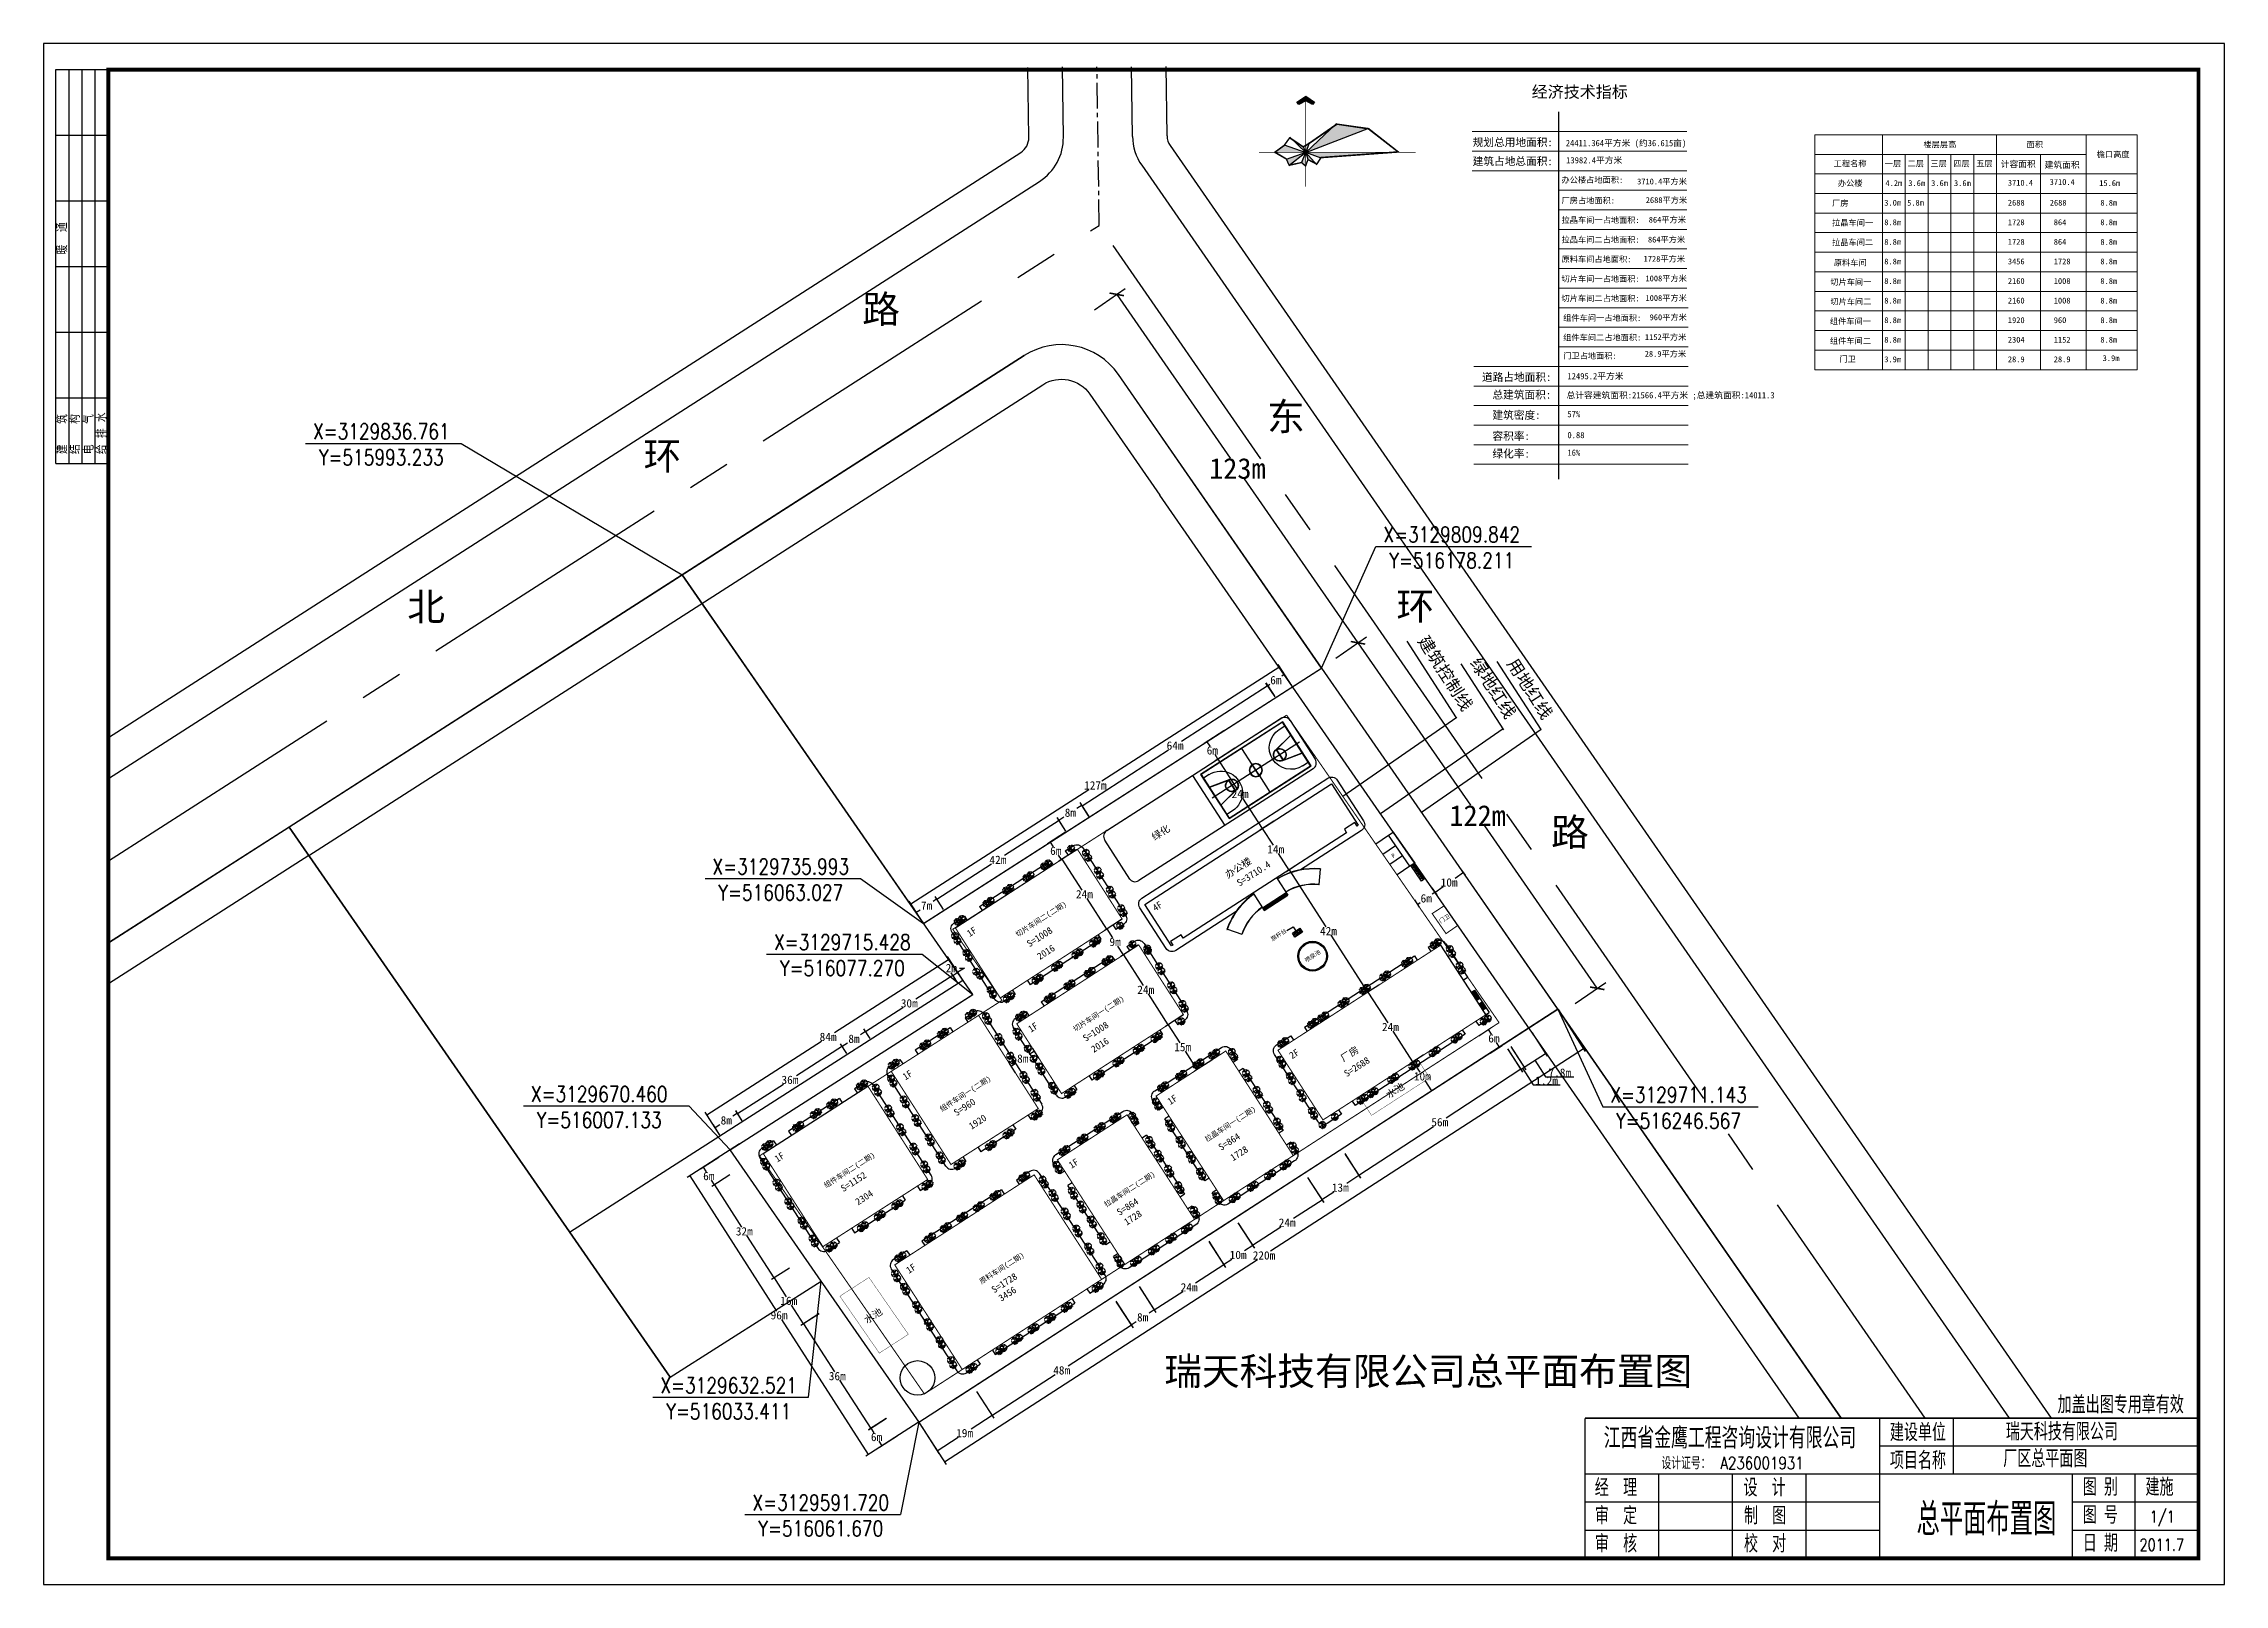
# Model space of a CAD drawing. Extents: x 515808503 to 516439353, y 3129544839 to 3129990415.
import ezdxf
from ezdxf.enums import TextEntityAlignment as Align

# ---------------------------------------------------------------- set-up
doc = ezdxf.new("R2010")
doc.units = 0
doc.header["$LTSCALE"] = 1000
doc.header["$MEASUREMENT"] = 0
for name, pattern in [('CENTER2', [1.125, 0.75, -0.125, 0.125, -0.125]), ('DASH', [0.35, 0.25, -0.1]), ('DASHED2', [0.375, 0.25, -0.125]), ('X0', [4, 3, -1])]:
    doc.linetypes.add(name, pattern=pattern)
doc.layers.get('0').update_dxf_attribs({"linetype": 'CONTINUOUS'})
doc.layers.get('DEFPOINTS').update_dxf_attribs({"linetype": 'CONTINUOUS'})
for name, color, linetype in [('LAYER1', 7, 'CONTINUOUS'), ('PUB_TEXT', 7, 'CONTINUOUS'), ('PUB_TITLE', 4, 'CONTINUOUS'), ('WALL', 255, 'CONTINUOUS'), ('zz-3', 7, 'CONTINUOUS'), ('图框', 1, 'CONTINUOUS'), ('恒镒用地红线', 1, 'CONTINUOUS'), ('技术经济指标', 7, 'CONTINUOUS'), ('球场', 8, 'CONTINUOUS'), ('生活区建筑控制线', 153, 'X0'), ('绿化红线', 3, 'CONTINUOUS'), ('路中', 2, 'CENTER2'), ('路名', 7, 'CONTINUOUS'), ('道路红线', 1, 'CONTINUOUS')]:
    doc.layers.add(name, color=color, linetype=linetype)
doc.layers.add('PP-COM', color=7, linetype='CONTINUOUS', lineweight=0)
doc.styles.add('-GBCBIGGBENOR', font='GBENOR.shx', dxfattribs={"bigfont": 'GBCBIG.shx'})
doc.styles.add('_DIMFONT', font='TXT.shx')
doc.styles.add('_HZTXT', font='txt.shx', dxfattribs={"width": 0.8, "bigfont": 'HZTXT.shx'})
doc.styles.add('HZ', font='rs.shx', dxfattribs={"width": 0.8, "bigfont": 'hztxt.shx'})
doc.styles.add('宋体', font='')
doc.styles.get('宋体').set_extended_font_data('SimSun')
doc.dimstyles.get("Standard").update_dxf_attribs({"dimtxt": 1200, "dimasz": 1500, "dimexe": 500, "dimexo": 500, "dimgap": 0.09, "dimtad": 1, "dimtih": 1, "dimtoh": 1, "dimlfac": 0.001, "dimzin": 0, "dimdsep": 46, "dimtxsty": 'Standard', "dimblk": 'ARCHTICK', "dimcen": 0.09, "dimadec": 0, "dimazin": 0, "dimtfac": 1, "dimtofl": 0, "dimtmove": 1, "dimatfit": 3, "dimfxl": 1, "dimtolj": 1, "dimtzin": 0, "dimarcsym": 0})

msp = doc.modelspace()

# ---------------------------------------------------------------- texts
at = {"color": 0, "style": '_DIMFONT', "width": 0.799994}
for tag, p in [('X=3129836.761', (515906204.2, 3129878267.7)), ('Y=515993.233', (515906204.2, 3129870767.7)), ('X=3129809.842', (516215873.4, 3129848443.6)), ('Y=516178.211', (516215873.4, 3129840943.6)), ('X=3129735.993', (516021769.5, 3129752407.7)), ('Y=516063.027', (516021769.5, 3129744907.7)), ('X=3129715.428', (516039587.8, 3129730548.5)), ('Y=516077.270', (516039587.8, 3129723048.5)), ('X=3129670.460', (515969229.8, 3129686638)), ('X=3129711.143', (516281452.3, 3129686403)), ('Y=516007.133', (515969229.8, 3129679137.9)), ('Y=516246.567', (516281452.3, 3129678903)), ('X=3129632.521', (516006698.6, 3129602384.4)), ('Y=516033.411', (516006698.6, 3129594884.3)), ('X=3129591.720', (516033332.8, 3129568483.7)), ('Y=516061.670', (516033332.8, 3129560983.6))]:
    msp.add_attdef(tag, text='', height=4500, dxfattribs=at).set_placement(p, align=Align.MIDDLE)
at = {"layer": 'PP-COM', "style": '宋体'}
for s, height, p in [('经济技术指标', 3396.56, (516238976.6, 3129974789.4)), ('规划总用地面积:', 2264.37, (516221902.8, 3129960753.9)), ('24411.364平方米 (约36.615亩)', 1811.497, (516248832.6, 3129960753.9)), ('楼层层高', 1698.28, (516352286, 3129960386.5)), ('面积', 1698.28, (516382133.9, 3129960386.5)), ('建筑占地总面积:', 2264.37, (516221902.8, 3129955267.8)), ('13982.4平方米 ', 1811.497, (516248942.3, 3129955780.1)), ('工程名称', 1698.28, (516326325.4, 3129954880.2)), ('一层', 1698.28, (516341110.9, 3129954880.2)), ('二层', 1698.28, (516347721.4, 3129954880.2)), ('三层', 1698.28, (516354331.9, 3129954880.2)), ('四层', 1698.28, (516360942.5, 3129954880.2)), ('五层', 1698.28, (516367553, 3129954880.2)), ('计容面积', 1811.5, (516374649.1, 3129954676.9)), ('建筑面积', 1811.5, (516387366.7, 3129954452.9)), ('檐口高度', 1698.28, (516402414.4, 3129957515.6)), ('办公楼占地面积:', 1698.28, (516247590.8, 3129950156.1)), ('3710.4平方米 ', 1698.28, (516269462.1, 3129949700.9)), ('办公楼', 1698.28, (516327543.1, 3129949219.3)), ('4.2m', 1698.28, (516341303.4, 3129949219.3)), ('3.6m', 1698.28, (516347914, 3129949219.3)), ('3.6m', 1698.28, (516354524.5, 3129949219.3)), ('3.6m', 1698.28, (516361135, 3129949219.3)), ('3710.4', 1698.28, (516376718.3, 3129949318.1)), ('3710.4', 1698.28, (516388803.8, 3129949563.7)), ('15.6m', 1698.28, (516403147, 3129949219.3)), ('厂房占地面积:', 1698.28, (516247590.8, 3129944197.3)), ('2688平方米 ', 1698.28, (516271966.7, 3129944306.5)), ('厂房', 1698.28, (516325864.4, 3129943420.9)), ('3.0m', 1698.28, (516340968.8, 3129943558.4)), ('5.8m', 1698.28, (516347579.4, 3129943558.4)), ('2688', 1698.28, (516376718.3, 3129943562.5)), ('2688', 1698.28, (516388841.5, 3129943562.5)), ('8.8m', 1698.28, (516403481.7, 3129943558.4)), ('拉晶车间一占地面积:', 1698.28, (516247590.8, 3129938536.4)), ('864平方米 ', 1698.28, (516272833.7, 3129938645.6)), ('拉晶车间一', 1698.28, (516325864.4, 3129937760)), ('8.8m', 1698.28, (516340968.8, 3129937897.5)), ('1728', 1698.28, (516376718.3, 3129937901.6)), ('864', 1698.28, (516389995.2, 3129937901.6)), ('8.8m', 1698.28, (516403481.7, 3129937897.5)), ('拉晶车间二占地面积:', 1698.28, (516247590.8, 3129932875.4)), ('864平方米 ', 1698.28, (516272600.7, 3129932908.6)), ('拉晶车间二', 1698.28, (516325864.4, 3129932099.1)), ('8.8m', 1698.28, (516340968.8, 3129932236.5)), ('1728', 1698.28, (516376718.3, 3129932240.7)), ('864', 1698.28, (516389995.2, 3129932240.7)), ('8.8m', 1698.28, (516403481.7, 3129932236.5)), ('原料车间占地面积:', 1698.28, (516247590.8, 3129927214.5)), ('1728平方米 ', 1698.28, (516271348.4, 3129927323.7)), ('原料车间', 1698.28, (516326363.9, 3129926227.2)), ('8.8m', 1698.28, (516340968.8, 3129926575.6)), ('3456', 1698.28, (516376718.3, 3129926579.8)), ('1728', 1698.28, (516389995.2, 3129926579.8)), ('8.8m', 1698.28, (516403481.7, 3129926575.6)), ('切片车间一占地面积:', 1698.28, (516247590.8, 3129921553.6)), ('1008平方米 ', 1698.28, (516271881.3, 3129921662.8)), ('切片车间一', 1698.28, (516325346.8, 3129920616.7)), ('8.8m', 1698.28, (516340968.8, 3129920914.7)), ('2160', 1698.28, (516376718.3, 3129920918.8)), ('1008', 1698.28, (516389995.2, 3129920918.8)), ('8.8m', 1698.28, (516403481.7, 3129920914.7)), ('切片车间二占地面积:', 1698.28, (516247590.8, 3129915892.6)), ('组件车间一占地面积:', 1698.28, (516248068.6, 3129910231.7)), ('1008平方米 ', 1698.28, (516271881.3, 3129916001.8)), ('960平方米 ', 1698.28, (516273078, 3129910429.9)), ('切片车间二', 1698.28, (516325346.8, 3129914955.8)), ('8.8m', 1698.28, (516340968.8, 3129915253.7)), ('2160', 1698.28, (516376718.3, 3129915257.9)), ('1008', 1698.28, (516389995.2, 3129915257.9)), ('8.8m', 1698.28, (516403481.7, 3129915253.7)), ('组件车间二占地面积:', 1698.28, (516248068.6, 3129904570.8)), ('1152平方米 ', 1698.28, (516271729.1, 3129904680)), ('组件车间一', 1698.28, (516325234.3, 3129909294.9)), ('组件车间二', 1698.28, (516325234.3, 3129903633.9)), ('8.8m', 1698.28, (516340968.8, 3129909592.8)), ('8.8m', 1698.28, (516340968.8, 3129903931.9)), ('2304', 1698.28, (516376718.3, 3129903936.1)), ('1920', 1698.28, (516376718.3, 3129909597)), ('960', 1698.28, (516389995.2, 3129909597)), ('1152', 1698.28, (516389995.2, 3129903936.1)), ('8.8m', 1698.28, (516403481.7, 3129909592.8)), ('8.8m', 1698.28, (516403481.7, 3129903931.9)), ('门卫占地面积:', 1698.28, (516248068.6, 3129899283.3)), ('28.9平方米 ', 1698.28, (516271673.9, 3129899858.9)), ('门卫', 1698.28, (516327977, 3129898346.4)), ('3.9m', 1698.28, (516340968.8, 3129898271)), ('28.9', 1698.28, (516376718.3, 3129898275.1)), ('28.9', 1698.28, (516389995.2, 3129898275.1)), ('3.9m', 1698.28, (516404142.1, 3129898608.2)), ('道路占地面积:', 2264.37, (516224595.4, 3129892840.5)), ('12495.2平方米 ', 1811.497, (516249310.4, 3129893352.9)), ('总建筑面积:', 2264.37, (516227623.5, 3129887742.8)), ('总计容建筑面积:21566.4平方米 ;总建筑面积:14011.3', 1811.497, (516249025.5, 3129887827)), ('建筑密度:', 2264.37, (516227623.5, 3129881863.1)), ('57%', 1811.5, (516249310.4, 3129882375.5)), ('容积率:', 2264.37, (516227623.5, 3129875796.9)), ('0.88', 1811.5, (516249310.4, 3129876309.2)), ('绿化率:', 2264.37, (516227623.5, 3129870700)), ('16%', 1811.5, (516249310.4, 3129871212.4))]:
    msp.add_text(s, height=height, dxfattribs=at).set_placement(p)
at = {"layer": 'PUB_TEXT', "style": '_HZTXT', "width": 0.8}
for s, height, p in [('加盖出图专用章有效', 5069.99, (516391117.7, 3129594271.6)), ('江西省金鹰工程咨询设计有限公司', 6083.99, (516259817.8, 3129584131.1)), ('建设单位', 5069.99, (516342592.2, 3129586264.6)), ('项目名称', 5069.99, (516342592.2, 3129578149.9)), ('设计证号：', 3548.99, (516276496.6, 3129578134.4)), ('A236001931', 3548.99, (516293554.1, 3129578134.4)), ('经', 5070, (516257231.9, 3129570275.2)), ('理', 5070, (516265415, 3129570275.2)), ('设', 5070, (516300259.4, 3129570275.2)), ('计', 5070, (516308403.3, 3129570275.2)), ('图', 5070, (516398410.9, 3129570470.8)), ('别', 5070, (516404510.8, 3129570470.8)), ('建施', 5069.99, (516416529.8, 3129570470.8)), ('审', 5070, (516257271, 3129562163.2)), ('定', 5070, (516265415, 3129562163.2)), ('制', 5070, (516300385, 3129562163.2)), ('图', 5070, (516308528.9, 3129562163.2)), ('图', 5070, (516398410.9, 3129562358.8)), ('号', 5070, (516404510.8, 3129562358.8)), ('审', 5070, (516257271, 3129554051.2)), ('核', 5070, (516265415, 3129554051.2)), ('校', 5070, (516300385, 3129554051.2)), ('对', 5070, (516308528.9, 3129554051.2)), ('日', 5070, (516398410.9, 3129554246.8)), ('期', 5070, (516404510.8, 3129554246.8))]:
    msp.add_text(s, height=height, dxfattribs=at).set_placement(p)
at = {"layer": 'PUB_TEXT', "linetype": 'ByBlock', "lineweight": 25, "style": '_HZTXT', "width": 0.8}
for s, height, p in [('瑞天科技有限公司', 5069.99, (516376120.4, 3129586451.8)), ('厂区总平面图', 5069.99, (516375374.9, 3129578696)), ('1/1', 3411.44, (516417741.5, 3129562697.3)), ('2011.7', 3411.44, (516414793.8, 3129554585.3))]:
    msp.add_text(s, height=height, dxfattribs=at).set_placement(p)
at = {"layer": 'PUB_TEXT', "style": '-GBCBIGGBENOR'}
msp.add_text('总平面布置图', height=9360, dxfattribs=at).set_placement((516350290.5, 3129559005.9))
at = {"layer": '技术经济指标', "linetype": 'DASH', "char_height": 3600, "width": 48000, "attachment_point": 1, "rotation": 302.6656492, "style": '宋体'}
for s, insert in [('建筑控制线', (516208913.9, 3129819660)), ('绿地红线', (516224056.1, 3129813315.7)), ('用地红线', (516234660, 3129813127.8))]:
    msp.add_mtext(s, dxfattribs=dict(at, insert=insert))
at = {"layer": '路名', "linetype": 'Continuous', "style": '宋体'}
for s, p in [('路', (516045287.4, 3129909628.6)), ('东', (516162422.1, 3129878540.3)), ('环', (515982045.9, 3129867220.5)), ('北', (515913720.6, 3129823516.8)), ('环', (516199835.3, 3129823766.4)), ('路', (516244581.7, 3129758381)), ('瑞天科技有限公司总平面布置图', (516132653.9, 3129602491.5))]:
    msp.add_text(s, height=8000, dxfattribs=at).set_placement(p)
for s, height, p in [('绿化', 2000, (516129849.4, 3129759880.3)), ('办公楼', 2000, (516151089.1, 3129748966.7)), ('P', 1200, (516198887.5, 3129754849.4)), ('S=3710.4', 2000, (516154467.6, 3129746616.8)), ('切片车间二(二期)', 1500, (516090271.4, 3129732004.2)), ('4F', 2000, (516130079.9, 3129739381.9)), ('门卫', 1200, (516212641.4, 3129735966.9)), ('1F', 2000, (516076361.2, 3129732007.2)), ('S=1008', 2000, (516093706.5, 3129729040)), ('2016', 2000, (516096691.6, 3129725379.5)), ('旗杆台', 1200, (516163992.6, 3129730823.2)), ('喷泉池', 1200, (516173818.4, 3129724695.2)), ('切片车间一(二期)', 1500, (516106921.1, 3129704659.7)), ('1F', 2000, (516094096.3, 3129704345.5)), ('S=1008', 2000, (516109949.6, 3129701695.4)), ('2016', 2000, (516112309.9, 3129698526.9)), ('2F', 2000, (516169651.1, 3129696679.4)), ('厂房', 2000, (516184498.4, 3129695891.8)), ('S=2688', 2000, (516185479.5, 3129691477)), ('1F', 2000, (516057788.8, 3129690570.1)), ('组件车间一(二期)', 1500, (516068400.6, 3129681526.1)), ('S=960', 2000, (516072595.4, 3129680197.3)), ('1F', 2000, (516134397.9, 3129683433.4)), ('水池', 2000, (516197662.4, 3129685333.6)), ('1920', 2000, (516076931.7, 3129676287.8)), ('拉晶车间一(二期)', 1500, (516145010.9, 3129672748.9)), ('S=864', 2000, (516149143.5, 3129670171.6)), ('1F', 2000, (516020748.1, 3129666821.7)), ('组件车间二(二期)', 1500, (516034852.8, 3129659414.9)), ('1F', 2000, (516105837.3, 3129664986.4)), ('1728', 2000, (516152580.7, 3129667172.9)), ('S=1152', 2000, (516039877.5, 3129658247.4)), ('拉晶车间二(二期)', 1500, (516115885, 3129653915.1)), ('2304', 2000, (516044107.5, 3129654409.8)), ('S=864', 2000, (516119731.5, 3129651373.7)), ('1728', 2000, (516121836.8, 3129648569.1)), ('1F', 2000, (516058796.3, 3129634603.1)), ('原料车间(二期)', 1500, (516079793.4, 3129631630.6)), ('S=1728', 2000, (516083512, 3129628980.2)), ('3456', 2000, (516085530.4, 3129626525.1)), ('水池', 2000, (516046647.2, 3129620174.8))]:
    msp.add_text(s, height=height, rotation=32.6656492, dxfattribs=at).set_placement(p)

# ---------------------------------------------------------------- blocks, each defined once
blk = doc.blocks.new('风玫瑰')
at = {"layer": 'LAYER1'}
for points in [[(-156, 1510), (0, 1614), (156, 1510), (123, 1466), (0, 1531), (-123, 1466)], [(1108, 1035), (553, 1113), (498, 1075), (0, 612)]]:
    blk.add_hatch(color=256, dxfattribs=at).paths.add_polyline_path(points)
h = blk.add_hatch(color=256, dxfattribs=at)
h.paths.add_polyline_path([(1539, 612), (0, 612), (269, 513), (273, 519)])
h.paths.add_polyline_path([(0, 612), (39, 486), (180, 412)])
h.paths.add_polyline_path([(0, 612), (-71, 433), (-4, 370), (0, 382)])
h.paths.add_polyline_path([(0, 612), (-340, 489), (-293, 384), (-282, 387)])
h.paths.add_polyline_path([(-374, 743), (-376, 740), (-550, 613), (-548, 612), (0, 612)])
h.paths.add_polyline_path([(-40, 711), (-44, 709), (-242, 842), (0, 612)])
h.paths.add_polyline_path([(57, 769), (0, 735), (0, 612)])
for p, q in [((-286, 884), (0, 612)), ((0, 612), (550, 1124)), ((0, 612), (1128, 1042)), ((62, 784), (0, 612)), ((-384, 747), (0, 612)), ((0, 612), (-349, 486)), ((0, 612), (-299, 372)), ((-75, 423), (0, 612)), ((0, 612), (-43, 720)), ((0, 612), (44, 473)), ((199, 391), (0, 612)), ((278, 510), (0, 612))]:
    blk.add_line(p, q, dxfattribs=at)
for points in [[(-156, 1510), (0, 1614), (156, 1510), (123, 1466), (0, 1531), (-123, 1466)], [(68, 775), (553, 1113), (1124, 1032), (1649, 620), (273, 519), (196, 404), (38, 487), (-4, 370), (-72, 433), (-293, 384), (-342, 493), (-550, 613), (-376, 740), (-284, 870), (-44, 709)]]:
    blk.add_lwpolyline(points, close=True, dxfattribs=at)
at = {"layer": 'LAYER1', "const_width": 15}
for points in [[(0, 0), (0, 1531)], [(-832, 612), (1964, 612)]]:
    blk.add_lwpolyline(points, dxfattribs=at)
at = {"layer": 'LAYER1', "const_width": 10}
blk.add_lwpolyline([(62, 784), (550, 1124), (1128, 1042), (1676, 612), (278, 510), (199, 391), (44, 473), (0, 353), (-75, 423), (-299, 372), (-349, 486), (-568, 612), (-384, 747), (-286, 884), (-43, 720)], close=True, dxfattribs=at)
blk = doc.blocks.new('_ArchTick')
at = {"color": 0, "linetype": 'ByBlock', "const_width": 0.15}
blk.add_lwpolyline([(-0.5, -0.5), (0.5, 0.5)], dxfattribs=at)
blk = doc.blocks.new('*D82')
at = {"color": 0, "lineweight": 30, "transparency": 16777216}
for p, q in [((516112527, 3129913459), (516121402, 3129919606)), ((516118930, 3129917906), (516151755, 3129870513)), ((516188736, 3129817120), (516155911, 3129864513)), ((516182321, 3129812689), (516191196, 3129818836))]:
    blk.add_line(p, q, dxfattribs=at)
at = {"layer": 'DEFPOINTS', "color": 0, "lineweight": 25, "transparency": 16777216}
for p in [(516108416, 3129910612), (516188730, 3129817128), (516178211, 3129809842)]:
    blk.add_point(p, dxfattribs=at)
at = {"color": 0, "lineweight": 30, "transparency": 16777216, "xscale": 3000, "yscale": 3000, "zscale": 3000}
for p, rotation in [((516118935, 3129917898), 124.7070830526404), ((516188730, 3129817128), 304.7070830526404)]:
    blk.add_blockref('_ArchTick', p, dxfattribs=dict(at, rotation=rotation))
at = {"color": 0, "lineweight": 25, "transparency": 16777216, "insert": (516153833, 3129867513), "char_height": 6000, "attachment_point": 5}
blk.add_mtext('\\A1;123m', dxfattribs=at)
blk = doc.blocks.new('*D83')
at = {"color": 0, "lineweight": 30, "transparency": 16777216}
for p, q in [((516182321, 3129812689), (516191196, 3129818836)), ((516188724, 3129817136), (516221251, 3129770175)), ((516257933, 3129717213), (516225406, 3129764174)), ((516251518, 3129712782), (516260393, 3129718929))]:
    blk.add_line(p, q, dxfattribs=at)
at = {"layer": 'DEFPOINTS', "color": 0, "lineweight": 25, "transparency": 16777216}
for p in [(516178211, 3129809842), (516257927, 3129717221), (516247408, 3129709935)]:
    blk.add_point(p, dxfattribs=at)
at = {"color": 0, "lineweight": 30, "transparency": 16777216, "xscale": 3000, "yscale": 3000, "zscale": 3000}
for p, rotation in [((516188730, 3129817128), 124.7070851693273), ((516257927, 3129717221), 304.7070851693273)]:
    blk.add_blockref('_ArchTick', p, dxfattribs=dict(at, rotation=rotation))
at = {"color": 0, "transparency": 16777216, "insert": (516223328, 3129767175), "char_height": 6000, "attachment_point": 5}
blk.add_mtext('\\A1;122m', dxfattribs=at)
blk = doc.blocks.new('A$C02B46257')
at = {"layer": '球场'}
for p, q in [((0, 0.9), (0, 29.1)), ((0, 29.1), (15.2, 29.1)), ((0.1, 1), (0.1, 29)), ((0.1, 29), (15.1, 29)), ((1.35, 27.05), (1.35, 29)), ((5.8, 22.77), (4.5, 28.98)), ((5.73, 23.54), (4.6, 29)), ((7.6, 0), (7.6, 30)), ((9.4, 22.77), (10.7, 28.98)), ((9.47, 23.54), (10.6, 29)), ((13.85, 27.05), (13.85, 29)), ((15.1, 29), (15.1, 1)), ((15.2, 29.1), (15.2, 0.9)), ((5.85, 23.25), (9.35, 23.25)), ((5.85, 23.15), (9.35, 23.15)), ((6.09, 24.27), (6.17, 24.21)), ((6.12, 24.31), (6.2, 24.25)), ((6.73, 24.83), (6.77, 24.74)), ((6.77, 24.85), (6.82, 24.76)), ((7.57, 25.05), (7.57, 24.95)), ((7.62, 25.05), (7.62, 24.95)), ((8.38, 24.88), (8.33, 24.79)), ((8.43, 24.86), (8.38, 24.77)), ((9.05, 24.35), (8.97, 24.29)), ((9.08, 24.31), (9, 24.25)), ((9.08, 24.31), (9, 24.25)), ((5.7, 15), (0.1, 15)), ((9.4, 15.05), (5.8, 15.05)), ((9.4, 14.95), (5.8, 14.95)), ((9.5, 15), (15.1, 15)), ((5.8, 7.23), (4.5, 1.02)), ((5.73, 6.46), (4.6, 1)), ((5.85, 6.85), (9.35, 6.85)), ((5.85, 6.75), (9.35, 6.75)), ((9.4, 7.23), (10.7, 1.02)), ((9.47, 6.46), (10.6, 1)), ((15.2, 0.9), (0, 0.9)), ((15.1, 1), (0.1, 1)), ((1.35, 2.95), (1.35, 1)), ((6.09, 5.73), (6.17, 5.79)), ((6.12, 5.69), (6.2, 5.75)), ((6.73, 5.17), (6.77, 5.26)), ((6.77, 5.15), (6.82, 5.24)), ((7.57, 4.95), (7.57, 5.05)), ((7.62, 4.95), (7.62, 5.05)), ((8.38, 5.12), (8.33, 5.21)), ((8.43, 5.14), (8.38, 5.23)), ((9.05, 5.65), (8.97, 5.71)), ((9.08, 5.69), (9, 5.75)), ((9.08, 5.69), (9, 5.75)), ((13.85, 2.95), (13.85, 1))]:
    blk.add_line(p, q, dxfattribs=at)
for radius in [1.9, 1.8]:
    blk.add_circle((7.6, 15), radius, dxfattribs=at)
for centre, radius, start, end in [((7.6, 27.05), 6.25, 180, 0), ((7.6, 23.2), 1.85, 144.72978, 169.77158), ((7.6, 23.2), 1.85, 190.05016, 341.6686), ((7.6, 23.2), 1.75, 144.83682, 178.40825), ((7.6, 23.2), 1.75, 181.59175, 358.40825), ((7.6, 23.2), 1.85, 118.13925, 143.18105), ((7.6, 23.2), 1.75, 118.15193, 143.17197), ((7.6, 23.2), 1.85, 90.91831, 116.59053), ((7.6, 23.2), 1.75, 90.97445, 116.64289), ((7.6, 23.2), 1.85, 65.04294, 89.36972), ((7.6, 23.2), 1.75, 65.18453, 89.34239), ((7.6, 23.2), 1.75, 38.66181, 63.53737), ((7.6, 23.2), 1.85, 38.59656, 63.49422), ((7.6, 23.2), 1.75, 1.59175, 37.02473), ((7.6, 23.2), 1.85, 10.22842, 37.04783), ((7.6, 2.95), 6.25, 0, 180), ((7.6, 6.8), 1.85, 18.3314, 169.94984), ((7.6, 6.8), 1.85, 190.22842, 215.27022), ((7.6, 6.8), 1.75, 1.59175, 178.40825), ((7.6, 6.8), 1.75, 181.59175, 215.16318), ((7.6, 6.8), 1.75, 322.97527, 358.40825), ((7.6, 6.8), 1.85, 322.95217, 349.77158), ((7.6, 6.8), 1.85, 216.81895, 241.86075), ((7.6, 6.8), 1.75, 216.82803, 241.84807), ((7.6, 6.8), 1.85, 243.40947, 269.08169), ((7.6, 6.8), 1.75, 243.35711, 269.02555), ((7.6, 6.8), 1.75, 270.65761, 294.81547), ((7.6, 6.8), 1.85, 270.63028, 294.95706), ((7.6, 6.8), 1.75, 296.46263, 321.33819), ((7.6, 6.8), 1.85, 296.50578, 321.40344)]:
    blk.add_arc(centre, radius, start, end, dxfattribs=at)
at = {"layer": '球场', "width": 0.8, "flags": 9}
for tag in ['XSIZE', 'YSIZE']:
    blk.add_attdef(tag, (7.62, 15.01), '', height=0.0005, rotation=90, dxfattribs=at)
blk = doc.blocks.new('A$C58DA1F0F')
at = {"layer": 'zz-3', "color": 3, "lineweight": 25}
for p, q in [((0, 897), (58, 897)), ((12, 955), (58, 955)), ((24, 1270), (105, 1270)), ((58, 1200), (24, 1188)), ((24, 1165), (58, 1142)), ((24, 839), (58, 839)), ((58, 839), (82, 745)), ((82, 1433), (82, 1363)), ((82, 1363), (105, 1340)), ((82, 745), (163, 652)), ((93, 664), (128, 641)), ((117, 1479), (163, 1503)), ((117, 1398), (117, 1479)), ((175, 594), (140, 571)), ((163, 652), (175, 594)), ((210, 1549), (175, 1573)), ((175, 582), (210, 547)), ((210, 547), (187, 454)), ((187, 454), (233, 443)), ((396, 1549), (210, 1549)), ((210, 571), (245, 594)), ((210, 489), (326, 373)), ((548, 1957), (245, 1678)), ((245, 594), (373, 594)), ((466, 536), (291, 338)), ((303, 1736), (443, 1584)), ((350, 303), (373, 268)), ((350, 245), (350, 268)), ((373, 268), (350, 245)), ((373, 594), (455, 571)), ((373, 268), (408, 279)), ((443, 1584), (396, 1549)), ((443, 1573), (711, 1573)), ((455, 571), (466, 536)), ((478, 571), (1049, 1107)), ((606, 1782), (653, 1747)), ((653, 1899), (676, 1794)), ((1049, 384), (664, 70)), ((676, 1794), (757, 1643)), ((711, 1957), (699, 1969)), ((711, 1573), (746, 1596)), ((723, 338), (746, 361)), ((746, 314), (723, 338)), ((723, 116), (723, 58)), ((757, 1643), (757, 1596)), ((757, 1596), (1037, 1246)), ((769, 303), (874, 291)), ((781, 81), (769, 23)), ((816, 2050), (851, 1992)), ((851, 326), (827, 303)), ((827, 303), (862, 256)), ((851, 81), (839, 0)), ((851, 1992), (874, 2015)), ((874, 2015), (874, 2062)), ((921, 81), (921, 23)), ((921, 23), (944, 0)), ((932, 2050), (944, 1992)), ((944, 0), (1002, 58)), ((1119, 1538), (979, 1351)), ((990, 2062), (1002, 2004)), ((1002, 58), (1060, 46)), ((1014, 1037), (1084, 944)), ((1072, 81), (1037, 46)), ((1049, 1107), (1049, 1223)), ((1060, 2085), (1060, 2004)), ((1084, 944), (1072, 81)), ((1072, 839), (1480, 466)), ((1095, 920), (1468, 815)), ((1142, 1666), (1119, 1538)), ((1130, 2097), (1142, 2004)), ((1130, 93), (1130, 12)), ((1142, 2004), (1177, 1992)), ((1491, 1957), (1142, 1666)), ((1200, 2015), (1165, 1771)), ((1165, 1771), (1189, 1724)), ((1177, 105), (1189, 35)), ((1200, 2074), (1200, 2015)), ((1223, 128), (1247, 35)), ((1258, 2062), (1247, 2004)), ((1305, 2050), (1293, 1980)), ((1293, 128), (1305, 46)), ((1491, 163), (1340, 140)), ((1352, 116), (1363, 70)), ((1387, 1945), (1363, 2004)), ((1410, 175), (1363, 128)), ((1422, 1945), (1387, 1945)), ((1433, 2004), (1422, 1945)), ((1445, 175), (1468, 186)), ((1468, 815), (1538, 827)), ((1468, 186), (1468, 151)), ((1480, 466), (1585, 466)), ((1480, 454), (1573, 233)), ((1480, 198), (1526, 163)), ((1491, 1980), (1491, 1957)), ((1526, 163), (1573, 210)), ((1538, 827), (1864, 1083)), ((1573, 233), (1608, 198)), ((1585, 466), (1701, 314)), ((1596, 1899), (1631, 1829)), ((1620, 1806), (1655, 1771)), ((1631, 885), (1911, 676)), ((1631, 291), (1666, 245)), ((1701, 1782), (1655, 1771)), ((1655, 408), (1701, 431)), ((1689, 1759), (1689, 1724)), ((1701, 431), (1783, 338)), ((1736, 384), (1701, 349)), ((1771, 1736), (1724, 1678)), ((1748, 1701), (1899, 1526)), ((1841, 1083), (1957, 967)), ((1888, 1095), (1981, 1095)), ((1899, 1526), (1911, 1538)), ((1899, 617), (1946, 606)), ((1911, 676), (1981, 676)), ((1946, 1491), (1922, 1468)), ((1922, 1468), (2016, 1305)), ((1957, 967), (2051, 944)), ((2016, 1305), (1981, 1281)), ((1981, 1095), (2051, 1060)), ((1981, 967), (2027, 1025)), ((2004, 1060), (1992, 1048)), ((1992, 850), (2016, 874)), ((2074, 827), (1992, 850)), ((2027, 1025), (2004, 1060)), ((2097, 874), (2051, 815))]:
    blk.add_line(p, q, dxfattribs=at)
blk.add_arc((629, 2004), 69.9, 161.565043, 333.434946, dxfattribs=at)
blk = doc.blocks.new('*D86')
at = {"color": 0, "linetype": 'ByBlock', "transparency": 16777216}
for p, q in [((516205030, 3129742771), (516206444, 3129740729)), ((516210079, 3129746268), (516211493, 3129744226))]:
    blk.add_line(p, q, dxfattribs=at)
at = {"color": 0, "linetype": 'ByBlock', "lineweight": 30, "transparency": 16777216}
for p, q in [((516205923, 3129741463), (516206723, 3129742017)), ((516210989, 3129744972), (516210189, 3129744418))]:
    blk.add_line(p, q, dxfattribs=at)
at = {"layer": 'DEFPOINTS', "color": 0, "linetype": 'ByBlock', "lineweight": 25, "transparency": 16777216}
for p in [(516204916, 3129742935), (516209965, 3129746432), (516210981, 3129744966)]:
    blk.add_point(p, dxfattribs=at)
at = {"color": 0, "linetype": 'ByBlock', "lineweight": 30, "transparency": 16777216, "xscale": 300, "yscale": 300, "zscale": 300}
for p, rotation in [((516205931, 3129741469), 214.7070888844482), ((516210981, 3129744966), 34.70708888444815)]:
    blk.add_blockref('_ArchTick', p, dxfattribs=dict(at, rotation=rotation))
at = {"color": 0, "linetype": 'ByBlock', "lineweight": 25, "transparency": 16777216, "insert": (516208456, 3129743218), "char_height": 2400, "attachment_point": 5}
blk.add_mtext('\\A1;6m', dxfattribs=at)
blk = doc.blocks.new('*D87')
at = {"color": 0, "linetype": 'ByBlock', "lineweight": 30, "transparency": 16777216}
for p, q in [((516219209, 3129750665), (516216824, 3129749013)), ((516210973, 3129744961), (516213358, 3129746613))]:
    blk.add_line(p, q, dxfattribs=at)
at = {"color": 0, "linetype": 'ByBlock', "transparency": 16777216}
for p, q in [((516218413, 3129751797), (516219713, 3129749920)), ((516210193, 3129746104), (516211493, 3129744226))]:
    blk.add_line(p, q, dxfattribs=at)
at = {"layer": 'DEFPOINTS', "color": 0, "linetype": 'ByBlock', "lineweight": 25, "transparency": 16777216}
for p in [(516218299, 3129751961), (516219201, 3129750659), (516210079, 3129746268)]:
    blk.add_point(p, dxfattribs=at)
at = {"color": 0, "linetype": 'ByBlock', "lineweight": 30, "transparency": 16777216, "xscale": 300, "yscale": 300, "zscale": 300}
for p, rotation in [((516219201, 3129750659), 34.70643975026562), ((516210981, 3129744966), 214.7064397502656)]:
    blk.add_blockref('_ArchTick', p, dxfattribs=dict(at, rotation=rotation))
at = {"color": 0, "linetype": 'ByBlock', "lineweight": 25, "transparency": 16777216, "insert": (516215091, 3129747813), "char_height": 2400, "attachment_point": 5}
blk.add_mtext('\\A1;10m', dxfattribs=at)
blk = doc.blocks.new('*D88')
at = {"color": 0, "linetype": 'ByBlock', "transparency": 16777216}
for p, q in [((516223684, 3129703514), (516227163, 3129705752)), ((516226937, 3129698458), (516230416, 3129700696))]:
    blk.add_line(p, q, dxfattribs=at)
at = {"color": 0, "linetype": 'ByBlock', "lineweight": 30, "transparency": 16777216}
for p, q in [((516226401, 3129705274), (516227261, 3129703937)), ((516229665, 3129700201), (516228805, 3129701537))]:
    blk.add_line(p, q, dxfattribs=at)
at = {"layer": 'DEFPOINTS', "color": 0, "linetype": 'ByBlock', "lineweight": 25, "transparency": 16777216}
for p in [(516223516, 3129703406), (516226769, 3129698350), (516229659, 3129700209)]:
    blk.add_point(p, dxfattribs=at)
at = {"color": 0, "linetype": 'ByBlock', "lineweight": 30, "transparency": 16777216, "xscale": 300, "yscale": 300, "zscale": 300}
for p, rotation in [((516226407, 3129705265), 122.7556482493635), ((516229659, 3129700209), 302.7556482493635)]:
    blk.add_blockref('_ArchTick', p, dxfattribs=dict(at, rotation=rotation))
at = {"color": 0, "linetype": 'ByBlock', "lineweight": 25, "transparency": 16777216, "insert": (516228033, 3129702737), "char_height": 2400, "attachment_point": 5}
blk.add_mtext('\\A1;6m', dxfattribs=at)
blk = doc.blocks.new('*D89')
at = {"color": 0, "linetype": 'ByBlock', "transparency": 16777216}
for p, q in [((516246679, 3129710977), (516254468, 3129698918)), ((516061778, 3129591552), (516069567, 3129579493))]:
    blk.add_line(p, q, dxfattribs=at)
at = {"color": 0, "linetype": 'ByBlock', "lineweight": 30, "transparency": 16777216}
for p, q in [((516253988, 3129699679), (516163387, 3129641161)), ((516069071, 3129580243), (516159671, 3129638761))]:
    blk.add_line(p, q, dxfattribs=at)
at = {"layer": 'DEFPOINTS', "color": 0, "linetype": 'ByBlock', "lineweight": 25, "transparency": 16777216}
for p in [(516246570, 3129711145), (516061670, 3129591720), (516069079, 3129580249)]:
    blk.add_point(p, dxfattribs=at)
at = {"color": 0, "linetype": 'ByBlock', "lineweight": 30, "transparency": 16777216, "xscale": 300, "yscale": 300, "zscale": 300}
for p, rotation in [((516253979, 3129699674), 32.85798001099147), ((516069079, 3129580249), 212.8579800109914)]:
    blk.add_blockref('_ArchTick', p, dxfattribs=dict(at, rotation=rotation))
at = {"color": 0, "linetype": 'ByBlock', "lineweight": 25, "transparency": 16777216, "insert": (516161529, 3129639961), "char_height": 2400, "attachment_point": 5}
blk.add_mtext('\\A1;220m', dxfattribs=at)
blk = doc.blocks.new('*D90')
at = {"color": 0, "linetype": 'ByBlock', "transparency": 16777216}
for p, q in [((516239105, 3129704349), (516243446, 3129697619)), ((516232965, 3129700389), (516237306, 3129693659))]:
    blk.add_line(p, q, dxfattribs=at)
at = {"color": 0, "linetype": 'ByBlock', "lineweight": 30, "transparency": 16777216}
for p, q in [((516236809, 3129694409), (516242966, 3129698381)), ((516239888, 3129696395), (516242977, 3129691605)), ((516242977, 3129691605), (516251206, 3129691605))]:
    blk.add_line(p, q, dxfattribs=at)
at = {"layer": 'DEFPOINTS', "color": 0, "linetype": 'ByBlock', "lineweight": 25, "transparency": 16777216}
for p in [(516238996, 3129704517), (516232856, 3129700557), (516242958, 3129698375)]:
    blk.add_point(p, dxfattribs=at)
at = {"color": 0, "linetype": 'ByBlock', "lineweight": 30, "transparency": 16777216, "xscale": 300, "yscale": 300, "zscale": 300}
for p, rotation in [((516242958, 3129698375), 32.82220012352602), ((516236818, 3129694415), 212.822200123526)]:
    blk.add_blockref('_ArchTick', p, dxfattribs=dict(at, rotation=rotation))
at = {"color": 0, "linetype": 'ByBlock', "lineweight": 25, "transparency": 16777216, "insert": (516247092, 3129692805), "char_height": 2400, "attachment_point": 5}
blk.add_mtext('\\A1;7.8m', dxfattribs=at)
blk = doc.blocks.new('*D91')
at = {"color": 0, "linetype": 'ByBlock', "transparency": 16777216}
for p, q in [((516231957, 3129699738), (516236332, 3129693030)), ((516185049, 3129669150), (516189423, 3129662442))]:
    blk.add_line(p, q, dxfattribs=at)
at = {"color": 0, "linetype": 'ByBlock', "lineweight": 30, "transparency": 16777216}
for p, q in [((516235849, 3129693789), (516214226, 3129679690)), ((516188923, 3129663190), (516210545, 3129677290))]:
    blk.add_line(p, q, dxfattribs=at)
at = {"layer": 'DEFPOINTS', "color": 0, "linetype": 'ByBlock', "lineweight": 25, "transparency": 16777216}
for p in [(516231848, 3129699906), (516184939, 3129669318), (516188931, 3129663196)]:
    blk.add_point(p, dxfattribs=at)
at = {"color": 0, "linetype": 'ByBlock', "lineweight": 30, "transparency": 16777216, "xscale": 300, "yscale": 300, "zscale": 300}
for p, rotation in [((516235840, 3129693784), 33.10725249108295), ((516188931, 3129663196), 213.1072524910829)]:
    blk.add_blockref('_ArchTick', p, dxfattribs=dict(at, rotation=rotation))
at = {"color": 0, "linetype": 'ByBlock', "lineweight": 25, "transparency": 16777216, "insert": (516212386, 3129678490), "char_height": 2400, "attachment_point": 5}
blk.add_mtext('\\A1;56m', dxfattribs=at)
blk = doc.blocks.new('*D92')
at = {"color": 0, "linetype": 'ByBlock', "transparency": 16777216}
for p, q in [((516184884, 3129669404), (516189476, 3129662294)), ((516174132, 3129662459), (516178723, 3129655350))]:
    blk.add_line(p, q, dxfattribs=at)
at = {"color": 0, "linetype": 'ByBlock', "lineweight": 30, "transparency": 16777216}
for p, q in [((516188996, 3129663056), (516185469, 3129660778)), ((516178227, 3129656100), (516181753, 3129658378))]:
    blk.add_line(p, q, dxfattribs=at)
at = {"layer": 'DEFPOINTS', "color": 0, "linetype": 'ByBlock', "lineweight": 25, "transparency": 16777216}
for p in [(516184775, 3129669572), (516174023, 3129662627), (516178235, 3129656106)]:
    blk.add_point(p, dxfattribs=at)
at = {"color": 0, "linetype": 'ByBlock', "lineweight": 30, "transparency": 16777216, "xscale": 300, "yscale": 300, "zscale": 300}
for p, rotation in [((516188987, 3129663050), 32.85798021174832), ((516178235, 3129656106), 212.8579802117483)]:
    blk.add_blockref('_ArchTick', p, dxfattribs=dict(at, rotation=rotation))
at = {"color": 0, "linetype": 'ByBlock', "lineweight": 25, "transparency": 16777216, "insert": (516183611, 3129659578), "char_height": 2400, "attachment_point": 5}
blk.add_mtext('\\A1;13m', dxfattribs=at)
blk = doc.blocks.new('*D93')
at = {"color": 0, "linetype": 'ByBlock', "transparency": 16777216}
for p, q in [((516174126, 3129662467), (516178810, 3129655227)), ((516153980, 3129649434), (516158664, 3129642194))]:
    blk.add_line(p, q, dxfattribs=at)
at = {"color": 0, "linetype": 'ByBlock', "lineweight": 30, "transparency": 16777216}
for p, q in [((516178330, 3129655988), (516170103, 3129650666)), ((516158166, 3129642944), (516166393, 3129648266))]:
    blk.add_line(p, q, dxfattribs=at)
at = {"layer": 'DEFPOINTS', "color": 0, "linetype": 'ByBlock', "lineweight": 25, "transparency": 16777216}
for p in [(516174018, 3129662635), (516153871, 3129649602), (516158175, 3129642950)]:
    blk.add_point(p, dxfattribs=at)
at = {"color": 0, "linetype": 'ByBlock', "lineweight": 30, "transparency": 16777216, "xscale": 300, "yscale": 300, "zscale": 300}
for p, rotation in [((516178321, 3129655983), 32.89965020205062), ((516158175, 3129642950), 212.8996502020506)]:
    blk.add_blockref('_ArchTick', p, dxfattribs=dict(at, rotation=rotation))
at = {"color": 0, "linetype": 'ByBlock', "lineweight": 25, "transparency": 16777216, "insert": (516168248, 3129649466), "char_height": 2400, "attachment_point": 5}
blk.add_mtext('\\A1;24m', dxfattribs=at)
blk = doc.blocks.new('*D94')
at = {"color": 0, "linetype": 'ByBlock', "transparency": 16777216}
for p, q in [((516154088, 3129649266), (516158740, 3129642065)), ((516145684, 3129643838), (516150335, 3129636636))]:
    blk.add_line(p, q, dxfattribs=at)
at = {"color": 0, "linetype": 'ByBlock', "lineweight": 30, "transparency": 16777216}
for p, q in [((516158260, 3129642826), (516155907, 3129641306)), ((516149838, 3129637387), (516152191, 3129638906))]:
    blk.add_line(p, q, dxfattribs=at)
at = {"layer": 'DEFPOINTS', "color": 0, "linetype": 'ByBlock', "lineweight": 25, "transparency": 16777216}
for p in [(516153980, 3129649434), (516145575, 3129644006), (516149847, 3129637392)]:
    blk.add_point(p, dxfattribs=at)
at = {"color": 0, "linetype": 'ByBlock', "lineweight": 30, "transparency": 16777216, "xscale": 300, "yscale": 300, "zscale": 300}
for p, rotation in [((516158252, 3129642821), 32.85798000785213), ((516149847, 3129637392), 212.8579800078521)]:
    blk.add_blockref('_ArchTick', p, dxfattribs=dict(at, rotation=rotation))
at = {"color": 0, "linetype": 'ByBlock', "lineweight": 25, "transparency": 16777216, "insert": (516154049, 3129640106), "char_height": 2400, "attachment_point": 5}
blk.add_mtext('\\A1;10m', dxfattribs=at)
blk = doc.blocks.new('*D95')
at = {"color": 0, "linetype": 'ByBlock', "transparency": 16777216}
for p, q in [((516145548, 3129644048), (516150423, 3129636514)), ((516125403, 3129631013), (516130278, 3129623479))]:
    blk.add_line(p, q, dxfattribs=at)
at = {"color": 0, "linetype": 'ByBlock', "lineweight": 30, "transparency": 16777216}
for p, q in [((516149942, 3129637275), (516141716, 3129631953)), ((516129781, 3129624230), (516138007, 3129629552))]:
    blk.add_line(p, q, dxfattribs=at)
at = {"layer": 'DEFPOINTS', "color": 0, "linetype": 'ByBlock', "lineweight": 25, "transparency": 16777216}
for p in [(516145439, 3129644216), (516125295, 3129631181), (516129790, 3129624235)]:
    blk.add_point(p, dxfattribs=at)
at = {"color": 0, "linetype": 'ByBlock', "lineweight": 30, "transparency": 16777216, "xscale": 300, "yscale": 300, "zscale": 300}
for p, rotation in [((516149934, 3129637270), 32.90596262006716), ((516129790, 3129624235), 212.9059626200672)]:
    blk.add_blockref('_ArchTick', p, dxfattribs=dict(at, rotation=rotation))
at = {"color": 0, "linetype": 'ByBlock', "lineweight": 25, "transparency": 16777216, "insert": (516139862, 3129630752), "char_height": 2400, "attachment_point": 5}
blk.add_mtext('\\A1;24m', dxfattribs=at)
blk = doc.blocks.new('*D96')
at = {"color": 0, "linetype": 'ByBlock', "transparency": 16777216}
for p, q in [((516125512, 3129630845), (516130278, 3129623479)), ((516118796, 3129626499), (516123562, 3129619133))]:
    blk.add_line(p, q, dxfattribs=at)
at = {"color": 0, "linetype": 'ByBlock', "lineweight": 30, "transparency": 16777216}
for p, q in [((516129798, 3129624240), (516128286, 3129623262)), ((516123065, 3129619883), (516124577, 3129620862))]:
    blk.add_line(p, q, dxfattribs=at)
at = {"layer": 'DEFPOINTS', "color": 0, "linetype": 'ByBlock', "lineweight": 25, "transparency": 16777216}
for p in [(516125403, 3129631013), (516118687, 3129626667), (516123073, 3129619889)]:
    blk.add_point(p, dxfattribs=at)
at = {"color": 0, "linetype": 'ByBlock', "lineweight": 30, "transparency": 16777216, "xscale": 300, "yscale": 300, "zscale": 300}
for p, rotation in [((516129790, 3129624235), 32.90596262676292), ((516123073, 3129619889), 212.9059626267629)]:
    blk.add_blockref('_ArchTick', p, dxfattribs=dict(at, rotation=rotation))
at = {"color": 0, "linetype": 'ByBlock', "lineweight": 25, "transparency": 16777216, "insert": (516126431, 3129622062), "char_height": 2400, "attachment_point": 5}
blk.add_mtext('\\A1;8m', dxfattribs=at)
blk = doc.blocks.new('*D97')
at = {"color": 0, "linetype": 'ByBlock', "transparency": 16777216}
for p, q in [((516118655, 3129626716), (516123643, 3129619007)), ((516078356, 3129600640), (516083344, 3129592931))]:
    blk.add_line(p, q, dxfattribs=at)
at = {"color": 0, "linetype": 'ByBlock', "lineweight": 30, "transparency": 16777216}
for p, q in [((516123163, 3129619768), (516104860, 3129607925)), ((516082847, 3129593681), (516101150, 3129605525))]:
    blk.add_line(p, q, dxfattribs=at)
at = {"layer": 'DEFPOINTS', "color": 0, "linetype": 'ByBlock', "lineweight": 25, "transparency": 16777216}
for p in [(516118547, 3129626884), (516078248, 3129600807), (516082855, 3129593686)]:
    blk.add_point(p, dxfattribs=at)
at = {"color": 0, "linetype": 'ByBlock', "lineweight": 30, "transparency": 16777216, "xscale": 300, "yscale": 300, "zscale": 300}
for p, rotation in [((516123154, 3129619763), 32.90596261852311), ((516082855, 3129593686), 212.9059626185231)]:
    blk.add_blockref('_ArchTick', p, dxfattribs=dict(at, rotation=rotation))
at = {"color": 0, "linetype": 'ByBlock', "lineweight": 25, "transparency": 16777216, "insert": (516103005, 3129606725), "char_height": 2400, "attachment_point": 5}
blk.add_mtext('\\A1;48m', dxfattribs=at)
blk = doc.blocks.new('*D98')
at = {"color": 0, "linetype": 'ByBlock', "transparency": 16777216}
for p, q in [((516078356, 3129600639), (516083338, 3129592927)), ((516062517, 3129590409), (516067498, 3129582696))]:
    blk.add_line(p, q, dxfattribs=at)
at = {"color": 0, "linetype": 'ByBlock', "lineweight": 30, "transparency": 16777216}
for p, q in [((516082858, 3129593688), (516076788, 3129589767)), ((516067002, 3129583447), (516073072, 3129587367))]:
    blk.add_line(p, q, dxfattribs=at)
at = {"layer": 'DEFPOINTS', "color": 0, "linetype": 'ByBlock', "lineweight": 25, "transparency": 16777216}
for p in [(516078248, 3129600807), (516062408, 3129590577), (516067010, 3129583452)]:
    blk.add_point(p, dxfattribs=at)
at = {"color": 0, "linetype": 'ByBlock', "lineweight": 30, "transparency": 16777216, "xscale": 300, "yscale": 300, "zscale": 300}
for p, rotation in [((516082850, 3129593683), 32.85798001198699), ((516067010, 3129583452), 212.857980011987)]:
    blk.add_blockref('_ArchTick', p, dxfattribs=dict(at, rotation=rotation))
at = {"color": 0, "linetype": 'ByBlock', "lineweight": 25, "transparency": 16777216, "insert": (516074930, 3129588567), "char_height": 2400, "attachment_point": 5}
blk.add_mtext('\\A1;19m', dxfattribs=at)
blk = doc.blocks.new('*D99')
at = {"color": 0, "linetype": 'ByBlock', "transparency": 16777216}
for p, q in [((516169679, 3129804610), (516165651, 3129810892)), ((516062919, 3129736162), (516058891, 3129742444))]:
    blk.add_line(p, q, dxfattribs=at)
at = {"color": 0, "linetype": 'ByBlock', "lineweight": 30, "transparency": 16777216}
for p, q in [((516166146, 3129810140), (516114629, 3129777110)), ((516059369, 3129741681), (516110885, 3129774710))]:
    blk.add_line(p, q, dxfattribs=at)
at = {"layer": 'DEFPOINTS', "color": 0, "linetype": 'ByBlock', "lineweight": 25, "transparency": 16777216}
for p in [(516169787, 3129804442), (516059377, 3129741686), (516063027, 3129735993)]:
    blk.add_point(p, dxfattribs=at)
at = {"color": 0, "linetype": 'ByBlock', "lineweight": 30, "transparency": 16777216, "xscale": 300, "yscale": 300, "zscale": 300}
for p, rotation in [((516166137, 3129810135), 32.6656492063271), ((516059377, 3129741686), 212.6656492063271)]:
    blk.add_blockref('_ArchTick', p, dxfattribs=dict(at, rotation=rotation))
at = {"color": 0, "linetype": 'ByBlock', "lineweight": 25, "transparency": 16777216, "insert": (516112757, 3129775910), "char_height": 2400, "attachment_point": 5}
blk.add_mtext('\\A1;127m', dxfattribs=at)
blk = doc.blocks.new('*D100')
at = {"color": 0, "linetype": 'ByBlock', "lineweight": 30, "transparency": 16777216}
for p, q in [((516066893, 3129743056), (516065786, 3129742346)), ((516060936, 3129739236), (516062042, 3129739946))]:
    blk.add_line(p, q, dxfattribs=at)
at = {"color": 0, "linetype": 'ByBlock', "transparency": 16777216}
for p, q in [((516068859, 3129739970), (516066398, 3129743808)), ((516062919, 3129736162), (516060458, 3129740000))]:
    blk.add_line(p, q, dxfattribs=at)
at = {"layer": 'DEFPOINTS', "color": 0, "linetype": 'ByBlock', "lineweight": 25, "transparency": 16777216}
for p in [(516060944, 3129739242), (516063027, 3129735993), (516068967, 3129739802)]:
    blk.add_point(p, dxfattribs=at)
at = {"color": 0, "linetype": 'ByBlock', "lineweight": 30, "transparency": 16777216, "xscale": 300, "yscale": 300, "zscale": 300}
for p, rotation in [((516066884, 3129743050), 32.6656492064279), ((516060944, 3129739242), 212.6656492064279)]:
    blk.add_blockref('_ArchTick', p, dxfattribs=dict(at, rotation=rotation))
at = {"color": 0, "linetype": 'ByBlock', "lineweight": 25, "transparency": 16777216, "insert": (516063914, 3129741146), "char_height": 2400, "attachment_point": 5}
blk.add_mtext('\\A1;7m', dxfattribs=at)
blk = doc.blocks.new('*D101')
at = {"color": 0, "linetype": 'ByBlock', "lineweight": 30, "transparency": 16777216}
for p, q in [((516102250, 3129765725), (516086434, 3129755585)), ((516066876, 3129743045), (516082691, 3129753185))]:
    blk.add_line(p, q, dxfattribs=at)
at = {"color": 0, "linetype": 'ByBlock', "transparency": 16777216}
for p, q in [((516104216, 3129762639), (516101755, 3129766477)), ((516068859, 3129739970), (516066398, 3129743808))]:
    blk.add_line(p, q, dxfattribs=at)
at = {"layer": 'DEFPOINTS', "color": 0, "linetype": 'ByBlock', "lineweight": 25, "transparency": 16777216}
for p in [(516102241, 3129765719), (516104324, 3129762471), (516068967, 3129739802)]:
    blk.add_point(p, dxfattribs=at)
at = {"color": 0, "linetype": 'ByBlock', "lineweight": 30, "transparency": 16777216, "xscale": 300, "yscale": 300, "zscale": 300}
for p, rotation in [((516102241, 3129765719), 32.6656492063779), ((516066884, 3129743050), 212.6656492063779)]:
    blk.add_blockref('_ArchTick', p, dxfattribs=dict(at, rotation=rotation))
at = {"color": 0, "linetype": 'ByBlock', "lineweight": 25, "transparency": 16777216, "insert": (516084563, 3129754385), "char_height": 2400, "attachment_point": 5}
blk.add_mtext('\\A1;42m', dxfattribs=at)
blk = doc.blocks.new('*D102')
at = {"color": 0, "linetype": 'ByBlock', "lineweight": 30, "transparency": 16777216}
for p, q in [((516162703, 3129804771), (516137672, 3129788604)), ((516108925, 3129770036), (516133956, 3129786204))]:
    blk.add_line(p, q, dxfattribs=at)
at = {"color": 0, "linetype": 'ByBlock', "transparency": 16777216}
for p, q in [((516164571, 3129801860), (516162206, 3129805522)), ((516110810, 3129767136), (516108445, 3129770798))]:
    blk.add_line(p, q, dxfattribs=at)
at = {"layer": 'DEFPOINTS', "color": 0, "linetype": 'ByBlock', "lineweight": 25, "transparency": 16777216}
for p in [(516162695, 3129804766), (516164680, 3129801692), (516110919, 3129766968)]:
    blk.add_point(p, dxfattribs=at)
at = {"color": 0, "linetype": 'ByBlock', "lineweight": 30, "transparency": 16777216, "xscale": 300, "yscale": 300, "zscale": 300}
for p, rotation in [((516162695, 3129804766), 32.8579800090177), ((516108934, 3129770042), 212.8579800090177)]:
    blk.add_blockref('_ArchTick', p, dxfattribs=dict(at, rotation=rotation))
at = {"color": 0, "linetype": 'ByBlock', "lineweight": 25, "transparency": 16777216, "insert": (516135814, 3129787404), "char_height": 2400, "attachment_point": 5}
blk.add_mtext('\\A1;64m', dxfattribs=at)
blk = doc.blocks.new('*D103')
at = {"color": 0, "linetype": 'ByBlock', "transparency": 16777216}
for p, q in [((516164806, 3129801485), (516162073, 3129805430)), ((516169556, 3129804775), (516166824, 3129808720))]:
    blk.add_line(p, q, dxfattribs=at)
at = {"color": 0, "linetype": 'ByBlock', "lineweight": 30, "transparency": 16777216}
for p, q in [((516162578, 3129804685), (516163228, 3129805135)), ((516167344, 3129807986), (516166694, 3129807535))]:
    blk.add_line(p, q, dxfattribs=at)
at = {"layer": 'DEFPOINTS', "color": 0, "linetype": 'ByBlock', "lineweight": 25, "transparency": 16777216}
for p in [(516167336, 3129807980), (516169670, 3129804611), (516164920, 3129801321)]:
    blk.add_point(p, dxfattribs=at)
at = {"color": 0, "linetype": 'ByBlock', "lineweight": 30, "transparency": 16777216, "xscale": 300, "yscale": 300, "zscale": 300}
for p, rotation in [((516162586, 3129804690), 214.707088883898), ((516167336, 3129807980), 34.70708888389794)]:
    blk.add_blockref('_ArchTick', p, dxfattribs=dict(at, rotation=rotation))
at = {"color": 0, "linetype": 'ByBlock', "lineweight": 25, "transparency": 16777216, "insert": (516164961, 3129806335), "char_height": 2400, "attachment_point": 5}
blk.add_mtext('\\A1;6m', dxfattribs=at)
blk = doc.blocks.new('*D104')
at = {"color": 0, "linetype": 'ByBlock', "lineweight": 30, "transparency": 16777216}
for p, q in [((516102152, 3129765840), (516103647, 3129766799)), ((516108886, 3129770158), (516107391, 3129769199))]:
    blk.add_line(p, q, dxfattribs=at)
at = {"color": 0, "linetype": 'ByBlock', "transparency": 16777216}
for p, q in [((516110934, 3129766946), (516108392, 3129770910)), ((516104216, 3129762639), (516101674, 3129766603))]:
    blk.add_line(p, q, dxfattribs=at)
at = {"layer": 'DEFPOINTS', "color": 0, "linetype": 'ByBlock', "lineweight": 25, "transparency": 16777216}
for p in [(516111042, 3129766778), (516102160, 3129765846), (516104324, 3129762471)]:
    blk.add_point(p, dxfattribs=at)
at = {"color": 0, "linetype": 'ByBlock', "lineweight": 30, "transparency": 16777216, "xscale": 300, "yscale": 300, "zscale": 300}
for p, rotation in [((516108878, 3129770153), 32.66564921032846), ((516102160, 3129765846), 212.6656492103284)]:
    blk.add_blockref('_ArchTick', p, dxfattribs=dict(at, rotation=rotation))
at = {"color": 0, "linetype": 'ByBlock', "lineweight": 25, "transparency": 16777216, "insert": (516105519, 3129767999), "char_height": 2400, "attachment_point": 5}
blk.add_mtext('\\A1;8m', dxfattribs=at)
blk = doc.blocks.new('*D105')
at = {"color": 0, "linetype": 'ByBlock', "transparency": 16777216}
for p, q in [((516164377, 3129765545), (516160298, 3129762910)), ((516172103, 3129753583), (516168024, 3129750948))]:
    blk.add_line(p, q, dxfattribs=at)
at = {"color": 0, "linetype": 'ByBlock', "lineweight": 30, "transparency": 16777216}
for p, q in [((516161049, 3129763407), (516164142, 3129758618)), ((516168786, 3129751428), (516165692, 3129756217))]:
    blk.add_line(p, q, dxfattribs=at)
at = {"layer": 'DEFPOINTS', "color": 0, "linetype": 'ByBlock', "lineweight": 25, "transparency": 16777216}
for p in [(516164545, 3129765653), (516168780, 3129751437), (516172271, 3129753691)]:
    blk.add_point(p, dxfattribs=at)
at = {"color": 0, "linetype": 'ByBlock', "lineweight": 30, "transparency": 16777216, "xscale": 300, "yscale": 300, "zscale": 300}
for p, rotation in [((516161054, 3129763398), 122.8579800100287), ((516168780, 3129751437), 302.8579800100287)]:
    blk.add_blockref('_ArchTick', p, dxfattribs=dict(at, rotation=rotation))
at = {"color": 0, "linetype": 'ByBlock', "lineweight": 25, "transparency": 16777216, "insert": (516164917, 3129757418), "char_height": 2400, "attachment_point": 5}
blk.add_mtext('\\A1;14m', dxfattribs=at)
blk = doc.blocks.new('*D106')
at = {"color": 0, "linetype": 'ByBlock', "transparency": 16777216}
for p, q in [((516151518, 3129785601), (516147430, 3129782980)), ((516164377, 3129765545), (516160289, 3129762924))]:
    blk.add_line(p, q, dxfattribs=at)
at = {"color": 0, "linetype": 'ByBlock', "lineweight": 30, "transparency": 16777216}
for p, q in [((516148183, 3129783475), (516153848, 3129774638)), ((516161052, 3129763402), (516155387, 3129772238))]:
    blk.add_line(p, q, dxfattribs=at)
at = {"layer": 'DEFPOINTS', "color": 0, "linetype": 'ByBlock', "lineweight": 25, "transparency": 16777216}
for p in [(516151686, 3129785709), (516148188, 3129783466), (516164545, 3129765653)]:
    blk.add_point(p, dxfattribs=at)
at = {"color": 0, "linetype": 'ByBlock', "lineweight": 30, "transparency": 16777216, "xscale": 300, "yscale": 300, "zscale": 300}
for p, rotation in [((516148188, 3129783466), 122.6656492063825), ((516161047, 3129763410), 302.6656492063825)]:
    blk.add_blockref('_ArchTick', p, dxfattribs=dict(at, rotation=rotation))
at = {"color": 0, "linetype": 'ByBlock', "lineweight": 25, "transparency": 16777216, "insert": (516154617, 3129773438), "char_height": 2400, "attachment_point": 5}
blk.add_mtext('\\A1;24m', dxfattribs=at)
blk = doc.blocks.new('*D107')
at = {"color": 0, "linetype": 'ByBlock', "transparency": 16777216}
for p, q in [((516149892, 3129791686), (516144222, 3129788051)), ((516153131, 3129786635), (516147460, 3129783000))]:
    blk.add_line(p, q, dxfattribs=at)
at = {"color": 0, "linetype": 'ByBlock', "lineweight": 30, "transparency": 16777216}
for p, q in [((516144974, 3129788545), (516145829, 3129787211)), ((516148223, 3129783477), (516147368, 3129784811))]:
    blk.add_line(p, q, dxfattribs=at)
at = {"layer": 'DEFPOINTS', "color": 0, "linetype": 'ByBlock', "lineweight": 25, "transparency": 16777216}
for p in [(516144980, 3129788536), (516150060, 3129791794), (516153299, 3129786743)]:
    blk.add_point(p, dxfattribs=at)
at = {"color": 0, "linetype": 'ByBlock', "lineweight": 30, "transparency": 16777216, "xscale": 300, "yscale": 300, "zscale": 300}
for p, rotation in [((516144980, 3129788536), 122.6656492063376), ((516148218, 3129783485), 302.6656492063376)]:
    blk.add_blockref('_ArchTick', p, dxfattribs=dict(at, rotation=rotation))
at = {"color": 0, "linetype": 'ByBlock', "lineweight": 25, "transparency": 16777216, "insert": (516146599, 3129786011), "char_height": 2400, "attachment_point": 5}
blk.add_mtext('\\A1;6m', dxfattribs=at)
blk = doc.blocks.new('*D108')
at = {"color": 0, "linetype": 'ByBlock', "transparency": 16777216}
for p, q in [((516171935, 3129753474), (516168024, 3129750948)), ((516194750, 3129718150), (516190840, 3129715625))]:
    blk.add_line(p, q, dxfattribs=at)
at = {"color": 0, "linetype": 'ByBlock', "lineweight": 30, "transparency": 16777216}
for p, q in [((516168775, 3129751445), (516179413, 3129734975)), ((516191601, 3129716104), (516180963, 3129732575))]:
    blk.add_line(p, q, dxfattribs=at)
at = {"layer": 'DEFPOINTS', "color": 0, "linetype": 'ByBlock', "lineweight": 25, "transparency": 16777216}
for p in [(516172103, 3129753583), (516194918, 3129718259), (516191596, 3129716113)]:
    blk.add_point(p, dxfattribs=at)
at = {"color": 0, "linetype": 'ByBlock', "lineweight": 30, "transparency": 16777216, "xscale": 300, "yscale": 300, "zscale": 300}
for p, rotation in [((516168780, 3129751437), 122.8579800107863), ((516191596, 3129716113), 302.8579800107863)]:
    blk.add_blockref('_ArchTick', p, dxfattribs=dict(at, rotation=rotation))
at = {"color": 0, "linetype": 'ByBlock', "lineweight": 25, "transparency": 16777216, "insert": (516180188, 3129733775), "char_height": 2400, "attachment_point": 5}
blk.add_mtext('\\A1;42m', dxfattribs=at)
blk = doc.blocks.new('*D109')
at = {"color": 0, "linetype": 'ByBlock', "transparency": 16777216}
for p, q in [((516194750, 3129718150), (516190840, 3129715625)), ((516207772, 3129697990), (516203861, 3129695464))]:
    blk.add_line(p, q, dxfattribs=at)
at = {"color": 0, "linetype": 'ByBlock', "lineweight": 30, "transparency": 16777216}
for p, q in [((516191590, 3129716121), (516197331, 3129707233)), ((516204622, 3129695944), (516198881, 3129704833))]:
    blk.add_line(p, q, dxfattribs=at)
at = {"layer": 'DEFPOINTS', "color": 0, "linetype": 'ByBlock', "lineweight": 25, "transparency": 16777216}
for p in [(516194918, 3129718259), (516207940, 3129698099), (516204617, 3129695952)]:
    blk.add_point(p, dxfattribs=at)
at = {"color": 0, "linetype": 'ByBlock', "lineweight": 30, "transparency": 16777216, "xscale": 300, "yscale": 300, "zscale": 300}
for p, rotation in [((516191596, 3129716113), 122.8579800115492), ((516204617, 3129695952), 302.8579800115492)]:
    blk.add_blockref('_ArchTick', p, dxfattribs=dict(at, rotation=rotation))
at = {"color": 0, "linetype": 'ByBlock', "lineweight": 25, "transparency": 16777216, "insert": (516198106, 3129706033), "char_height": 2400, "attachment_point": 5}
blk.add_mtext('\\A1;24m', dxfattribs=at)
blk = doc.blocks.new('*D110')
at = {"color": 0, "linetype": 'ByBlock', "transparency": 16777216}
for p, q in [((516207604, 3129697882), (516203871, 3129695470)), ((516213029, 3129689481), (516209296, 3129687070))]:
    blk.add_line(p, q, dxfattribs=at)
at = {"color": 0, "linetype": 'ByBlock', "lineweight": 30, "transparency": 16777216}
for p, q in [((516204621, 3129695967), (516206565, 3129692959)), ((516210058, 3129687550), (516208115, 3129690559))]:
    blk.add_line(p, q, dxfattribs=at)
at = {"layer": 'DEFPOINTS', "color": 0, "linetype": 'ByBlock', "lineweight": 25, "transparency": 16777216}
for p in [(516207772, 3129697990), (516210052, 3129687559), (516213197, 3129689590)]:
    blk.add_point(p, dxfattribs=at)
at = {"color": 0, "linetype": 'ByBlock', "lineweight": 30, "transparency": 16777216, "xscale": 300, "yscale": 300, "zscale": 300}
for p, rotation in [((516204627, 3129695959), 122.8579802687022), ((516210052, 3129687559), 302.8579802687022)]:
    blk.add_blockref('_ArchTick', p, dxfattribs=dict(at, rotation=rotation))
at = {"color": 0, "linetype": 'ByBlock', "lineweight": 25, "transparency": 16777216, "insert": (516207340, 3129691759), "char_height": 2400, "attachment_point": 5}
blk.add_mtext('\\A1;10m', dxfattribs=at)
blk = doc.blocks.new('*D117')
at = {"color": 0, "linetype": 'ByBlock', "lineweight": 30, "transparency": 16777216}
for p, q in [((516071555, 3129720962), (516060791, 3129714061)), ((516046283, 3129704760), (516057047, 3129711661))]:
    blk.add_line(p, q, dxfattribs=at)
at = {"color": 0, "linetype": 'ByBlock', "transparency": 16777216}
for p, q in [((516072892, 3129718858), (516071061, 3129721715)), ((516047637, 3129702666), (516045806, 3129705523))]:
    blk.add_line(p, q, dxfattribs=at)
at = {"layer": 'DEFPOINTS', "color": 0, "linetype": 'ByBlock', "lineweight": 25, "transparency": 16777216}
for p in [(516073000, 3129718690), (516046291, 3129704765), (516047745, 3129702498)]:
    blk.add_point(p, dxfattribs=at)
at = {"color": 0, "linetype": 'ByBlock', "lineweight": 30, "transparency": 16777216, "xscale": 300, "yscale": 300, "zscale": 300}
for p, rotation in [((516071546, 3129720957), 32.66564921311471), ((516046291, 3129704765), 212.6656492131147)]:
    blk.add_blockref('_ArchTick', p, dxfattribs=dict(at, rotation=rotation))
at = {"color": 0, "linetype": 'ByBlock', "lineweight": 25, "transparency": 16777216, "insert": (516058919, 3129712861), "char_height": 2400, "attachment_point": 5}
blk.add_mtext('\\A1;30m', dxfattribs=at)
blk = doc.blocks.new('*D118')
at = {"color": 0, "linetype": 'ByBlock', "lineweight": 30, "transparency": 16777216}
for p, q in [((516046300, 3129704770), (516044796, 3129703806)), ((516039548, 3129700442), (516041052, 3129701406))]:
    blk.add_line(p, q, dxfattribs=at)
at = {"color": 0, "linetype": 'ByBlock', "transparency": 16777216}
for p, q in [((516047637, 3129702666), (516045806, 3129705523)), ((516040902, 3129698348), (516039071, 3129701205))]:
    blk.add_line(p, q, dxfattribs=at)
at = {"layer": 'DEFPOINTS', "color": 0, "linetype": 'ByBlock', "lineweight": 25, "transparency": 16777216}
for p in [(516039556, 3129700447), (516041010, 3129698180), (516047745, 3129702498)]:
    blk.add_point(p, dxfattribs=at)
at = {"color": 0, "linetype": 'ByBlock', "lineweight": 30, "transparency": 16777216, "xscale": 300, "yscale": 300, "zscale": 300}
for p, rotation in [((516046292, 3129704765), 32.66490871906839), ((516039556, 3129700447), 212.6649087190684)]:
    blk.add_blockref('_ArchTick', p, dxfattribs=dict(at, rotation=rotation))
at = {"color": 0, "linetype": 'ByBlock', "lineweight": 25, "transparency": 16777216, "insert": (516042924, 3129702606), "char_height": 2400, "attachment_point": 5}
blk.add_mtext('\\A1;8m', dxfattribs=at)
blk = doc.blocks.new('*D119')
at = {"color": 0, "linetype": 'ByBlock', "lineweight": 30, "transparency": 16777216}
for p, q in [((516039565, 3129700452), (516026275, 3129691932)), ((516009242, 3129681011), (516022532, 3129689532))]:
    blk.add_line(p, q, dxfattribs=at)
at = {"color": 0, "linetype": 'ByBlock', "transparency": 16777216}
for p, q in [((516040902, 3129698348), (516039071, 3129701205)), ((516010596, 3129678917), (516008765, 3129681774))]:
    blk.add_line(p, q, dxfattribs=at)
at = {"layer": 'DEFPOINTS', "color": 0, "linetype": 'ByBlock', "lineweight": 25, "transparency": 16777216}
for p in [(516041010, 3129698179), (516009251, 3129681017), (516010704, 3129678749)]:
    blk.add_point(p, dxfattribs=at)
at = {"color": 0, "linetype": 'ByBlock', "lineweight": 30, "transparency": 16777216, "xscale": 300, "yscale": 300, "zscale": 300}
for p, rotation in [((516039556, 3129700447), 32.66564920607922), ((516009251, 3129681017), 212.6656492060793)]:
    blk.add_blockref('_ArchTick', p, dxfattribs=dict(at, rotation=rotation))
at = {"color": 0, "linetype": 'ByBlock', "lineweight": 25, "transparency": 16777216, "insert": (516024403, 3129690732), "char_height": 2400, "attachment_point": 5}
blk.add_mtext('\\A1;36m', dxfattribs=at)
blk = doc.blocks.new('*D120')
at = {"color": 0, "linetype": 'ByBlock', "lineweight": 30, "transparency": 16777216}
for p, q in [((516009214, 3129681093), (516007853, 3129680220)), ((516002748, 3129676948), (516004109, 3129677820))]:
    blk.add_line(p, q, dxfattribs=at)
at = {"color": 0, "linetype": 'ByBlock', "transparency": 16777216}
for p, q in [((516010596, 3129678917), (516008720, 3129681845)), ((516004148, 3129674783), (516002271, 3129677711))]:
    blk.add_line(p, q, dxfattribs=at)
at = {"layer": 'DEFPOINTS', "color": 0, "linetype": 'ByBlock', "lineweight": 25, "transparency": 16777216}
for p in [(516010704, 3129678749), (516002757, 3129676953), (516004256, 3129674615)]:
    blk.add_point(p, dxfattribs=at)
at = {"color": 0, "linetype": 'ByBlock', "lineweight": 30, "transparency": 16777216, "xscale": 300, "yscale": 300, "zscale": 300}
for p, rotation in [((516009205, 3129681087), 32.66490875689414), ((516002757, 3129676953), 212.6649087568941)]:
    blk.add_blockref('_ArchTick', p, dxfattribs=dict(at, rotation=rotation))
at = {"color": 0, "linetype": 'ByBlock', "lineweight": 25, "transparency": 16777216, "insert": (516005981, 3129679020), "char_height": 2400, "attachment_point": 5}
blk.add_mtext('\\A1;8m', dxfattribs=at)
blk = doc.blocks.new('*D121')
at = {"color": 0, "linetype": 'ByBlock', "lineweight": 30, "transparency": 16777216}
for p, q in [((516070514, 3129725651), (516037309, 3129704363)), ((516000359, 3129680674), (516033565, 3129701962))]:
    blk.add_line(p, q, dxfattribs=at)
at = {"color": 0, "linetype": 'ByBlock', "transparency": 16777216}
for p, q in [((516074286, 3129719750), (516070020, 3129726404)), ((516004148, 3129674783), (515999882, 3129681437))]:
    blk.add_line(p, q, dxfattribs=at)
at = {"layer": 'DEFPOINTS', "color": 0, "linetype": 'ByBlock', "lineweight": 25, "transparency": 16777216}
for p in [(516070506, 3129725646), (516074394, 3129719582), (516004256, 3129674615)]:
    blk.add_point(p, dxfattribs=at)
at = {"color": 0, "linetype": 'ByBlock', "lineweight": 30, "transparency": 16777216, "xscale": 300, "yscale": 300, "zscale": 300}
for p, rotation in [((516070506, 3129725646), 32.66490872030648), ((516000368, 3129680679), 212.6649087203065)]:
    blk.add_blockref('_ArchTick', p, dxfattribs=dict(at, rotation=rotation))
at = {"color": 0, "linetype": 'ByBlock', "lineweight": 25, "transparency": 16777216, "insert": (516035437, 3129703163), "char_height": 2400, "attachment_point": 5}
blk.add_mtext('\\A1;84m', dxfattribs=at)
blk = doc.blocks.new('*D122')
at = {"color": 0, "linetype": 'ByBlock', "lineweight": 30, "transparency": 16777216}
for p, q in [((516095130, 3129699024), (516093640, 3129698083)), ((516088349, 3129694741), (516089840, 3129695683))]:
    blk.add_line(p, q, dxfattribs=at)
at = {"color": 0, "linetype": 'ByBlock', "transparency": 16777216}
for p, q in [((516096384, 3129697019), (516094641, 3129699780)), ((516089620, 3129692747), (516087877, 3129695507))]:
    blk.add_line(p, q, dxfattribs=at)
at = {"layer": 'DEFPOINTS', "color": 0, "linetype": 'ByBlock', "lineweight": 25, "transparency": 16777216}
for p in [(516095122, 3129699019), (516089727, 3129692578), (516096491, 3129696850)]:
    blk.add_point(p, dxfattribs=at)
at = {"color": 0, "linetype": 'ByBlock', "lineweight": 30, "transparency": 16777216, "xscale": 300, "yscale": 300, "zscale": 300}
for p, rotation in [((516095122, 3129699019), 32.27644547884939), ((516088358, 3129694747), 212.2764454788494)]:
    blk.add_blockref('_ArchTick', p, dxfattribs=dict(at, rotation=rotation))
at = {"color": 0, "linetype": 'ByBlock', "lineweight": 25, "transparency": 16777216, "insert": (516091740, 3129696883), "char_height": 2400, "attachment_point": 5}
blk.add_mtext('\\A1;8m', dxfattribs=at)
blk = doc.blocks.new('*D123')
at = {"color": 0, "linetype": 'ByBlock', "transparency": 16777216}
for p, q in [((516073641, 3129720756), (516072454, 3129722608)), ((516072248, 3129719863), (516071061, 3129721715))]:
    blk.add_line(p, q, dxfattribs=at)
at = {"color": 0, "linetype": 'ByBlock', "lineweight": 30, "transparency": 16777216}
for p, q in [((516074853, 3129723077), (516072939, 3129721850)), ((516073482, 3129723077), (516074853, 3129723077)), ((516071538, 3129720952), (516072948, 3129721855))]:
    blk.add_line(p, q, dxfattribs=at)
at = {"layer": 'DEFPOINTS', "color": 0, "linetype": 'ByBlock', "lineweight": 25, "transparency": 16777216}
for p in [(516072356, 3129719695), (516072939, 3129721850), (516073749, 3129720588)]:
    blk.add_point(p, dxfattribs=at)
at = {"color": 0, "linetype": 'ByBlock', "lineweight": 30, "transparency": 16777216, "xscale": 300, "yscale": 300, "zscale": 300}
for p, rotation in [((516071546, 3129720957), 212.6649087251033), ((516072939, 3129721850), 32.66490872510323)]:
    blk.add_blockref('_ArchTick', p, dxfattribs=dict(at, rotation=rotation))
at = {"color": 0, "linetype": 'ByBlock', "lineweight": 25, "transparency": 16777216, "insert": (516071082, 3129723077), "char_height": 2400, "attachment_point": 5}
blk.add_mtext('\\A1;2m', dxfattribs=at)
blk = doc.blocks.new('*D124')
at = {"color": 0, "linetype": 'ByBlock', "transparency": 16777216}
for p, q in [((516107327, 3129757267), (516102303, 3129754022)), ((516120348, 3129737107), (516115324, 3129733862))]:
    blk.add_line(p, q, dxfattribs=at)
at = {"color": 0, "linetype": 'ByBlock', "lineweight": 30, "transparency": 16777216}
for p, q in [((516103053, 3129754519), (516108794, 3129745630)), ((516116086, 3129734342), (516110345, 3129743230))]:
    blk.add_line(p, q, dxfattribs=at)
at = {"layer": 'DEFPOINTS', "color": 0, "linetype": 'ByBlock', "lineweight": 25, "transparency": 16777216}
for p in [(516103059, 3129754511), (516107495, 3129757376), (516120516, 3129737215)]:
    blk.add_point(p, dxfattribs=at)
at = {"color": 0, "linetype": 'ByBlock', "lineweight": 30, "transparency": 16777216, "xscale": 300, "yscale": 300, "zscale": 300}
for p, rotation in [((516103059, 3129754511), 122.8579800117883), ((516116080, 3129734350), 302.8579800117882)]:
    blk.add_blockref('_ArchTick', p, dxfattribs=dict(at, rotation=rotation))
at = {"color": 0, "linetype": 'ByBlock', "lineweight": 25, "transparency": 16777216, "insert": (516109569, 3129744430), "char_height": 2400, "attachment_point": 5}
blk.add_mtext('\\A1;24m', dxfattribs=at)
blk = doc.blocks.new('*D125')
at = {"color": 0, "linetype": 'ByBlock', "transparency": 16777216}
for p, q in [((516120348, 3129737107), (516115312, 3129733876)), ((516125132, 3129729651), (516120096, 3129726420))]:
    blk.add_line(p, q, dxfattribs=at)
at = {"color": 0, "linetype": 'ByBlock', "lineweight": 30, "transparency": 16777216}
for p, q in [((516116064, 3129734371), (516117691, 3129731834)), ((516120859, 3129726898), (516119231, 3129729434))]:
    blk.add_line(p, q, dxfattribs=at)
at = {"layer": 'DEFPOINTS', "color": 0, "linetype": 'ByBlock', "lineweight": 25, "transparency": 16777216}
for p in [(516120516, 3129737215), (516125300, 3129729759), (516120853, 3129726906)]:
    blk.add_point(p, dxfattribs=at)
at = {"color": 0, "linetype": 'ByBlock', "lineweight": 30, "transparency": 16777216, "xscale": 300, "yscale": 300, "zscale": 300}
for p, rotation in [((516116069, 3129734362), 122.6842921479276), ((516120853, 3129726906), 302.6842921479276)]:
    blk.add_blockref('_ArchTick', p, dxfattribs=dict(at, rotation=rotation))
at = {"color": 0, "linetype": 'ByBlock', "lineweight": 25, "transparency": 16777216, "insert": (516118461, 3129730634), "char_height": 2400, "attachment_point": 5}
blk.add_mtext('\\A1;9m', dxfattribs=at)
blk = doc.blocks.new('*D126')
at = {"color": 0, "linetype": 'ByBlock', "transparency": 16777216}
for p, q in [((516125129, 3129729650), (516120094, 3129726422)), ((516138083, 3129709446), (516133048, 3129706218))]:
    blk.add_line(p, q, dxfattribs=at)
at = {"color": 0, "linetype": 'ByBlock', "lineweight": 30, "transparency": 16777216}
for p, q in [((516120847, 3129726916), (516126559, 3129718006)), ((516133811, 3129706695), (516128098, 3129715605))]:
    blk.add_line(p, q, dxfattribs=at)
at = {"layer": 'DEFPOINTS', "color": 0, "linetype": 'ByBlock', "lineweight": 25, "transparency": 16777216}
for p in [(516125298, 3129729758), (516133806, 3129706703), (516138251, 3129709554)]:
    blk.add_point(p, dxfattribs=at)
at = {"color": 0, "linetype": 'ByBlock', "lineweight": 30, "transparency": 16777216, "xscale": 300, "yscale": 300, "zscale": 300}
for p, rotation in [((516120852, 3129726907), 122.6656492063047), ((516133806, 3129706703), 302.6656492063046)]:
    blk.add_blockref('_ArchTick', p, dxfattribs=dict(at, rotation=rotation))
at = {"color": 0, "linetype": 'ByBlock', "lineweight": 25, "transparency": 16777216, "insert": (516127329, 3129716805), "char_height": 2400, "attachment_point": 5}
blk.add_mtext('\\A1;24m', dxfattribs=at)
blk = doc.blocks.new('*D127')
at = {"color": 0, "linetype": 'ByBlock', "transparency": 16777216}
for p, q in [((516138086, 3129709447), (516133062, 3129706202)), ((516146459, 3129696483), (516141435, 3129693238))]:
    blk.add_line(p, q, dxfattribs=at)
at = {"color": 0, "linetype": 'ByBlock', "lineweight": 30, "transparency": 16777216}
for p, q in [((516133812, 3129706698), (516137229, 3129701408)), ((516142196, 3129693718), (516138779, 3129699008))]:
    blk.add_line(p, q, dxfattribs=at)
at = {"layer": 'DEFPOINTS', "color": 0, "linetype": 'ByBlock', "lineweight": 25, "transparency": 16777216}
for p in [(516138254, 3129709555), (516142191, 3129693726), (516146627, 3129696592)]:
    blk.add_point(p, dxfattribs=at)
at = {"color": 0, "linetype": 'ByBlock', "lineweight": 30, "transparency": 16777216, "xscale": 300, "yscale": 300, "zscale": 300}
for p, rotation in [((516133818, 3129706690), 122.85798001045), ((516142191, 3129693726), 302.85798001045)]:
    blk.add_blockref('_ArchTick', p, dxfattribs=dict(at, rotation=rotation))
at = {"color": 0, "linetype": 'ByBlock', "lineweight": 25, "transparency": 16777216, "insert": (516138004, 3129700208), "char_height": 2400, "attachment_point": 5}
blk.add_mtext('\\A1;15m', dxfattribs=at)
blk = doc.blocks.new('*D128')
at = {"color": 0, "linetype": 'ByBlock', "transparency": 16777216}
for p, q in [((516104156, 3129762363), (516098926, 3129759010)), ((516107394, 3129757312), (516102165, 3129753959))]:
    blk.add_line(p, q, dxfattribs=at)
at = {"color": 0, "linetype": 'ByBlock', "lineweight": 30, "transparency": 16777216}
for p, q in [((516099679, 3129759504), (516100534, 3129758170)), ((516102928, 3129754436), (516102073, 3129755770))]:
    blk.add_line(p, q, dxfattribs=at)
at = {"layer": 'DEFPOINTS', "color": 0, "linetype": 'ByBlock', "lineweight": 25, "transparency": 16777216}
for p in [(516104324, 3129762471), (516099684, 3129759496), (516107563, 3129757420)]:
    blk.add_point(p, dxfattribs=at)
at = {"color": 0, "linetype": 'ByBlock', "lineweight": 30, "transparency": 16777216, "xscale": 300, "yscale": 300, "zscale": 300}
for p, rotation in [((516099684, 3129759496), 122.665649336221), ((516102922, 3129754445), 302.665649336221)]:
    blk.add_blockref('_ArchTick', p, dxfattribs=dict(at, rotation=rotation))
at = {"color": 0, "linetype": 'ByBlock', "lineweight": 25, "transparency": 16777216, "insert": (516101303, 3129756970), "char_height": 2400, "attachment_point": 5}
blk.add_mtext('\\A1;6m', dxfattribs=at)
blk = doc.blocks.new('_LABEL1')
for p, q in [((-150, 20), (-75, 20)), ((-150, 20), (-150, 0)), ((-125, 20), (-125, 0)), ((-100, 20), (-100, 0)), ((-75, 20), (-75, 0)), ((-75, 20), (-75, 0)), ((-75, 20), (0, 20)), ((-50, 20), (-50, 0)), ((-25, 20), (-25, 0)), ((0, 20), (0, 0)), ((-150, 15), (-75, 15)), ((-150, 10), (-75, 10)), ((-75, 15), (0, 15)), ((-75, 10), (0, 10)), ((-150, 5), (-75, 5)), ((-150, 0), (-75, 0)), ((-75, 5), (0, 5)), ((-75, 0), (0, 0))]:
    blk.add_line(p, q)
at = {"style": 'HZ'}
for s, p in [('建   筑', (-146.45, 15.65)), ('暖  通', (-70.35, 15.73)), ('结   构', (-146.45, 10.91)), ('电   气', (-146.45, 5.65)), ('给 排 水', (-146.45, 0.73))]:
    blk.add_text(s, height=3.509, dxfattribs=at).set_placement(p)
blk = doc.blocks.new('*D131')
at = {"color": 0, "linetype": 'ByBlock', "transparency": 16777216}
for p, q in [((516009837, 3129672194), (515994659, 3129662462)), ((516061502, 3129591612), (516046323, 3129581881))]:
    blk.add_line(p, q, dxfattribs=at)
at = {"color": 0, "linetype": 'ByBlock', "lineweight": 30, "transparency": 16777216}
for p, q in [((515995411, 3129662957), (516020479, 3129623857)), ((516047086, 3129582358), (516022018, 3129621457))]:
    blk.add_line(p, q, dxfattribs=at)
at = {"layer": 'DEFPOINTS', "color": 0, "linetype": 'ByBlock', "lineweight": 25, "transparency": 16777216}
for p in [(516010006, 3129672302), (515995416, 3129662948), (516061670, 3129591720)]:
    blk.add_point(p, dxfattribs=at)
at = {"color": 0, "linetype": 'ByBlock', "lineweight": 30, "transparency": 16777216, "xscale": 300, "yscale": 300, "zscale": 300}
for p, rotation in [((515995416, 3129662948), 122.6656492063573), ((516047081, 3129582366), 302.6656492063573)]:
    blk.add_blockref('_ArchTick', p, dxfattribs=dict(at, rotation=rotation))
at = {"color": 0, "linetype": 'ByBlock', "lineweight": 25, "transparency": 16777216, "insert": (516021249, 3129622657), "char_height": 2400, "attachment_point": 5}
blk.add_mtext('\\A1;96m', dxfattribs=at)
blk = doc.blocks.new('*D132')
at = {"color": 0, "linetype": 'ByBlock', "transparency": 16777216}
for p, q in [((516052218, 3129592782), (516047078, 3129589486)), ((516055454, 3129587735), (516050314, 3129584439))]:
    blk.add_line(p, q, dxfattribs=at)
at = {"color": 0, "linetype": 'ByBlock', "lineweight": 30, "transparency": 16777216}
for p, q in [((516047830, 3129589980), (516048684, 3129588648)), ((516051077, 3129584916), (516050223, 3129586248))]:
    blk.add_line(p, q, dxfattribs=at)
at = {"layer": 'DEFPOINTS', "color": 0, "linetype": 'ByBlock', "lineweight": 25, "transparency": 16777216}
for p in [(516052387, 3129592890), (516051071, 3129584925), (516055623, 3129587843)]:
    blk.add_point(p, dxfattribs=at)
at = {"color": 0, "linetype": 'ByBlock', "lineweight": 30, "transparency": 16777216, "xscale": 300, "yscale": 300, "zscale": 300}
for p, rotation in [((516047835, 3129589972), 122.6656492065073), ((516051071, 3129584925), 302.6656492065073)]:
    blk.add_blockref('_ArchTick', p, dxfattribs=dict(at, rotation=rotation))
at = {"color": 0, "linetype": 'ByBlock', "lineweight": 25, "transparency": 16777216, "insert": (516049453, 3129587448), "char_height": 2400, "attachment_point": 5}
blk.add_mtext('\\A1;6m', dxfattribs=at)
blk = doc.blocks.new('*D133')
at = {"color": 0, "linetype": 'ByBlock', "transparency": 16777216}
for p, q in [((516032815, 3129623082), (516027568, 3129619693)), ((516052347, 3129592841), (516047100, 3129589452))]:
    blk.add_line(p, q, dxfattribs=at)
at = {"color": 0, "linetype": 'ByBlock', "lineweight": 30, "transparency": 16777216}
for p, q in [((516028318, 3129620189), (516037315, 3129606261)), ((516047861, 3129589932), (516038865, 3129603861))]:
    blk.add_line(p, q, dxfattribs=at)
at = {"layer": 'DEFPOINTS', "color": 0, "linetype": 'ByBlock', "lineweight": 25, "transparency": 16777216}
for p in [(516032983, 3129623190), (516028324, 3129620181), (516052515, 3129592950)]:
    blk.add_point(p, dxfattribs=at)
at = {"color": 0, "linetype": 'ByBlock', "lineweight": 30, "transparency": 16777216, "xscale": 300, "yscale": 300, "zscale": 300}
for p, rotation in [((516028324, 3129620181), 122.857980010666), ((516047856, 3129589940), 302.857980010666)]:
    blk.add_blockref('_ArchTick', p, dxfattribs=dict(at, rotation=rotation))
at = {"color": 0, "linetype": 'ByBlock', "lineweight": 25, "transparency": 16777216, "insert": (516038090, 3129605061), "char_height": 2400, "attachment_point": 5}
blk.add_mtext('\\A1;36m', dxfattribs=at)
blk = doc.blocks.new('*D134')
at = {"color": 0, "linetype": 'ByBlock', "transparency": 16777216}
for p, q in [((516024300, 3129636327), (516019058, 3129632966)), ((516032788, 3129623088), (516027546, 3129619727))]:
    blk.add_line(p, q, dxfattribs=at)
at = {"color": 0, "linetype": 'ByBlock', "lineweight": 30, "transparency": 16777216}
for p, q in [((516019810, 3129633460), (516023290, 3129628032)), ((516028309, 3129620204), (516024829, 3129625632))]:
    blk.add_line(p, q, dxfattribs=at)
at = {"layer": 'DEFPOINTS', "color": 0, "linetype": 'ByBlock', "lineweight": 25, "transparency": 16777216}
for p in [(516024468, 3129636435), (516019815, 3129633452), (516032956, 3129623196)]:
    blk.add_point(p, dxfattribs=at)
at = {"color": 0, "linetype": 'ByBlock', "lineweight": 30, "transparency": 16777216, "xscale": 300, "yscale": 300, "zscale": 300}
for p, rotation in [((516019815, 3129633452), 122.6656492120708), ((516028303, 3129620213), 302.6656492120707)]:
    blk.add_blockref('_ArchTick', p, dxfattribs=dict(at, rotation=rotation))
at = {"color": 0, "linetype": 'ByBlock', "lineweight": 25, "transparency": 16777216, "insert": (516024059, 3129626832), "char_height": 2400, "attachment_point": 5}
blk.add_mtext('\\A1;16m', dxfattribs=at)
blk = doc.blocks.new('*D135')
at = {"color": 0, "linetype": 'ByBlock', "transparency": 16777216}
for p, q in [((516007028, 3129663266), (516001786, 3129659905)), ((516024300, 3129636327), (516019058, 3129632966))]:
    blk.add_line(p, q, dxfattribs=at)
at = {"color": 0, "linetype": 'ByBlock', "lineweight": 30, "transparency": 16777216}
for p, q in [((516002538, 3129660399), (516010410, 3129648121)), ((516019821, 3129633443), (516011949, 3129645721))]:
    blk.add_line(p, q, dxfattribs=at)
at = {"layer": 'DEFPOINTS', "color": 0, "linetype": 'ByBlock', "lineweight": 25, "transparency": 16777216}
for p in [(516002544, 3129660390), (516007197, 3129663374), (516024468, 3129636435)]:
    blk.add_point(p, dxfattribs=at)
at = {"color": 0, "linetype": 'ByBlock', "lineweight": 30, "transparency": 16777216, "xscale": 300, "yscale": 300, "zscale": 300}
for p, rotation in [((516002544, 3129660390), 122.6656492140882), ((516019815, 3129633452), 302.6656492140882)]:
    blk.add_blockref('_ArchTick', p, dxfattribs=dict(at, rotation=rotation))
at = {"color": 0, "linetype": 'ByBlock', "lineweight": 25, "transparency": 16777216, "insert": (516011180, 3129646921), "char_height": 2400, "attachment_point": 5}
blk.add_mtext('\\A1;32m', dxfattribs=at)
blk = doc.blocks.new('*D136')
at = {"color": 0, "linetype": 'ByBlock', "transparency": 16777216}
for p, q in [((516003790, 3129668317), (515998548, 3129664956)), ((516007028, 3129663266), (516001786, 3129659905))]:
    blk.add_line(p, q, dxfattribs=at)
at = {"color": 0, "linetype": 'ByBlock', "lineweight": 30, "transparency": 16777216}
for p, q in [((515999300, 3129665450), (516000155, 3129664116)), ((516002549, 3129660382), (516001694, 3129661716))]:
    blk.add_line(p, q, dxfattribs=at)
at = {"layer": 'DEFPOINTS', "color": 0, "linetype": 'ByBlock', "lineweight": 25, "transparency": 16777216}
for p in [(516003958, 3129668425), (515999305, 3129665441), (516007197, 3129663374)]:
    blk.add_point(p, dxfattribs=at)
at = {"color": 0, "linetype": 'ByBlock', "lineweight": 30, "transparency": 16777216, "xscale": 300, "yscale": 300, "zscale": 300}
for p, rotation in [((515999305, 3129665441), 122.6656492067549), ((516002544, 3129660390), 302.6656492067549)]:
    blk.add_blockref('_ArchTick', p, dxfattribs=dict(at, rotation=rotation))
at = {"color": 0, "linetype": 'ByBlock', "lineweight": 25, "transparency": 16777216, "insert": (516000925, 3129662916), "char_height": 2400, "attachment_point": 5}
blk.add_mtext('\\A1;6m', dxfattribs=at)
blk = doc.blocks.new('A$C315C199F')
for p, q in [((28030, 7908), (28030, 2388)), ((36200, 7908), (36200, 2388)), ((16008, 3582), (16058, 3520)), ((16120, 3569), (18874, 113)), ((18812, 63), (18862, 0)), ((28030, 3288), (36200, 3288)), ((28030, 2988), (36200, 2988)), ((28030, 2688), (36200, 2688)), ((28030, 2388), (36200, 2388)), ((48120, 3569), (45366, 113)), ((45428, 63), (45378, 0)), ((48232, 3582), (48182, 3520))]:
    blk.add_line(p, q)
blk.add_lwpolyline([(0, 22528), (64240, 22528), (64240, 8288), (63840, 8288), (63840, 9488), (60240, 9488), (60240, 8288), (4000, 8288), (4000, 9488), (400, 9488), (400, 8288), (0, 8300), (0, 22528), (64240, 22528)])
for centre, radius, start, end in [((28547, -12027), 20022, 92.022636, 128.775234), ((28547, -12027), 19942, 91.483684, 128.776153), ((35693, -12027), 19942, 51.223847, 88.516316), ((35693, -12027), 20022, 51.224766, 87.977364), ((28547, -12027), 15522, 91.906319, 128.841607), ((28547, -12027), 15442, 91.916199, 128.843136), ((35693, -12027), 15522, 51.158393, 88.093681), ((35693, -12027), 15442, 51.156864, 88.083801)]:
    blk.add_arc(centre, radius, start, end)
at = {"layer": 'WALL'}
for p, q in [((27840, 8288), (27840, 7908)), ((27840, 7908), (28050, 7908)), ((28050, 8288), (28050, 7908)), ((36190, 8288), (36190, 7908)), ((36190, 7908), (36400, 7908)), ((36400, 8288), (36400, 7908))]:
    blk.add_line(p, q, dxfattribs=at)
blk = doc.blocks.new('*D138')
at = {"color": 0, "linetype": 'ByBlock', "transparency": 16777216}
for p, q in [((516232066, 3129699570), (516236298, 3129693008)), ((516233073, 3129700220), (516237306, 3129693658))]:
    blk.add_line(p, q, dxfattribs=at)
at = {"color": 0, "linetype": 'ByBlock', "lineweight": 30, "transparency": 16777216}
for p, q in [((516235802, 3129693759), (516236826, 3129694420)), ((516236314, 3129694089), (516239404, 3129689299)), ((516239404, 3129689299), (516247175, 3129689299))]:
    blk.add_line(p, q, dxfattribs=at)
at = {"layer": 'DEFPOINTS', "color": 0, "linetype": 'ByBlock', "lineweight": 25, "transparency": 16777216}
for p in [(516231957, 3129699738), (516232965, 3129700388), (516236818, 3129694414)]:
    blk.add_point(p, dxfattribs=at)
at = {"color": 0, "linetype": 'ByBlock', "lineweight": 30, "transparency": 16777216, "xscale": 300, "yscale": 300, "zscale": 300}
for p, rotation in [((516235810, 3129693764), 212.822200121368), ((516236818, 3129694414), 32.82220012136796)]:
    blk.add_blockref('_ArchTick', p, dxfattribs=dict(at, rotation=rotation))
at = {"color": 0, "linetype": 'ByBlock', "lineweight": 25, "transparency": 16777216, "insert": (516243290, 3129690499), "char_height": 2400, "attachment_point": 5}
blk.add_mtext('\\A1;1.2m', dxfattribs=at)

# ---------------------------------------------------------------- dimensions: what is measured, and where the dimension line sits
at = {"color": 0, "lineweight": 25}
dim = msp.add_aligned_dim(p1=(516108416.3, 3129910611.9), p2=(516178210.8, 3129809842.4), distance=12795.7, dimstyle='Standard', override={"dimtxt": 6000, "dimasz": 3000, "dimexe": 3000, "dimexo": 5000, "dimdec": 0, "dimpost": 'm', "dimdle": 10, "dimtdec": 0, "dimlwd": 30, "dimlwe": 30}, dxfattribs=at)
dim.commit()
dim.dimension.update_dxf_attribs({"geometry": '*D82', "text_midpoint": (516153832.6, 3129867512.8)})
at = {"color": 0}
dim = msp.add_linear_dim(base=(516257927.1, 3129717221), p1=(516178210.8, 3129809842.4), p2=(516247408.1, 3129709935.3), angle=124.7070852, dimstyle='Standard', override={"dimtxt": 6000, "dimasz": 3000, "dimexe": 3000, "dimexo": 5000, "dimdec": 0, "dimpost": 'm', "dimdle": 10, "dimtdec": 0, "dimlwd": 30, "dimlwe": 30}, dxfattribs=at)
dim.commit()
dim.dimension.update_dxf_attribs({"geometry": '*D83', "text_midpoint": (516223328.5, 3129767174.5)})
at = {"linetype": 'ByBlock', "lineweight": 25}
for p1, p2, distance, picture, middle in [((516169787.1, 3129804441.6), (516063026.9, 3129735993.1), -6762.5, '*D99', (516112757.1, 3129775910.3)), ((516110918.8, 3129766968.1), (516164680, 3129801691.8), 3659.1, '*D102', (516135814.1, 3129787403.7)), ((516164919.6, 3129801320.9), (516169669.9, 3129804611), 4098.6, '*D103', (516164961.1, 3129806335.3)), ((516153298.9, 3129786743), (516150060.5, 3129791794), 6035.6, '*D107', (516146598.7, 3129786010.9)), ((516164545.1, 3129765653.1), (516151686.3, 3129785709.1), 4155.6, '*D106', (516154617.4, 3129773438.2)), ((516111041.9, 3129766777.6), (516104324.1, 3129762470.5), -4009.1, '*D104', (516105519.1, 3129767999.1)), ((516068967.1, 3129739801.6), (516104324.1, 3129762470.5), 3859.1, '*D101', (516084562.7, 3129754384.8)), ((516107562.5, 3129757419.5), (516104324.1, 3129762470.5), 5512, '*D128', (516101303.2, 3129756970)), ((516164545.1, 3129765653.1), (516172271.1, 3129753691.2), -4155.6, '*D105', (516164917.3, 3129757417.5)), ((516120516.3, 3129737215.4), (516107494.9, 3129757375.8), 5281, '*D124', (516109569.5, 3129744430.4)), ((516172103.1, 3129753582.7), (516194918.3, 3129718259), -3955.6, '*D108', (516180187.9, 3129733774.7)), ((516210079.1, 3129746268.1), (516218299.2, 3129751961.3), -1583.6, '*D87', (516215090.8, 3129747812.8)), ((516068967.1, 3129739801.6), (516063026.9, 3129735993.1), -3859.1, '*D100', (516063914.1, 3129741146.1)), ((516204915.7, 3129742935.1), (516209965.2, 3129746432.5), -1783.6, '*D86', (516208456, 3129743217.5)), ((516120516.3, 3129737215.4), (516125300.1, 3129729759.3), -5283.5, '*D125', (516118461.2, 3129730634.2)), ((516125297.7, 3129729757.8), (516138251.4, 3129709553.6), -5280.9, '*D126', (516127328.9, 3129716805.4)), ((516073000.1, 3129718689.5), (516047745.2, 3129702497.6), -2693.4, '*D117', (516058918.9, 3129712860.9)), ((516194918.3, 3129718259), (516207939.7, 3129698098.6), -3955.6, '*D109', (516198106.2, 3129706032.6)), ((516246570.2, 3129711145), (516061669.9, 3129591720), 13655.8, '*D89', (516161529.2, 3129639961.4)), ((516047745.2, 3129702497.6), (516041010.1, 3129698179.6), -2693.4, '*D118', (516042924, 3129702605.9)), ((516138253.8, 3129709555.2), (516146626.8, 3129696591.6), -5281, '*D127', (516138004.2, 3129700208.2)), ((516223516.1, 3129703405.7), (516226768.9, 3129698349.8), 3437, '*D88', (516228033, 3129702737.4)), ((516041010.2, 3129698179.5), (516010704.3, 3129678749.1), -2693.5, '*D119', (516024403.5, 3129690731.7)), ((516089727.2, 3129692578.3), (516096491.1, 3129696850.4), 2564.5, '*D122', (516091739.7, 3129696882.6)), ((516231848.2, 3129699905.6), (516184939.4, 3129669317.7), 7308.5, '*D91', (516212385.8, 3129678489.6)), ((516207771.7, 3129697990), (516213197.3, 3129689589.9), -3743.8, '*D110', (516207339.6, 3129691758.7)), ((516010704.3, 3129678749.1), (516004255.7, 3129674614.8), -2777.4, '*D120', (516005981, 3129679020.1)), ((516061669.9, 3129591720), (516010005.5, 3129672301.8), 17330.1, '*D131', (516021248.6, 3129622657.2)), ((516007196.6, 3129663373.6), (516003958.2, 3129668424.6), 5527.1, '*D136', (516000924.5, 3129662916)), ((516184775.3, 3129669571.7), (516174023.1, 3129662627), 7763.3, '*D92', (516183611.2, 3129659578.1)), ((516024468.2, 3129636434.9), (516007196.6, 3129663373.6), 5527.1, '*D135', (516011179.5, 3129646921.1)), ((516174017.7, 3129662635.2), (516153871.3, 3129649602.1), 7923, '*D93', (516168248, 3129649466.3)), ((516153979.9, 3129649434.2), (516145575.1, 3129644005.6), 7873.1, '*D94', (516154049.1, 3129640106.3)), ((516145439.1, 3129644216.2), (516125294.7, 3129631181.3), 8273.7, '*D95', (516139861.7, 3129630752.4)), ((516032956.3, 3129623195.8), (516024468.2, 3129636434.9), 5527.1, '*D134', (516024059.4, 3129626832.2)), ((516125403.4, 3129631013.4), (516118686.9, 3129626667.3), 8073.7, '*D96', (516126431.3, 3129622061.9)), ((516052515.3, 3129592949.8), (516032983.2, 3129623190.5), 5546.9, '*D133', (516038089.8, 3129605060.6)), ((516118546.6, 3129626884), (516078247.6, 3129600807.5), 8481.9, '*D97', (516103005, 3129606724.7)), ((516078247.6, 3129600807.5), (516062408.2, 3129590577), 8481.9, '*D98', (516074929.8, 3129588567.3)), ((516052386.7, 3129592889.9), (516055622.6, 3129587842.8), -5406.4, '*D132', (516049453.4, 3129587448.4))]:
    dim = msp.add_aligned_dim(p1=p1, p2=p2, distance=distance, dimstyle='Standard', override={"dimtxt": 2400, "dimasz": 300, "dimexe": 900, "dimexo": 200, "dimdec": 0, "dimpost": 'm', "dimdle": 10, "dimtdec": 0, "dimldrblk": 'ArchTick', "dimlwd": 30, "dimlwe": 65535}, dxfattribs=at)
    dim.commit()
    dim.dimension.update_dxf_attribs({"geometry": picture, "text_midpoint": middle})
for p1, p2, distance, text, picture, middle in [((516004255.7, 3129674614.8), (516074393.6, 3129719581.9), 7203.5, '84m', '*D121', (516035436.8, 3129703162.5)), ((516232856.2, 3129700556.7), (516238996.4, 3129704517.1), -7308.6, '7.8m', '*D90', (516242977.6, 3129692805.1)), ((516231957.5, 3129699738.1), (516232965.1, 3129700388), -7108.4, '1.2m', '*D138', (516239404, 3129690499.5))]:
    dim = msp.add_aligned_dim(p1=p1, p2=p2, distance=distance, text=text, dimstyle='Standard', override={"dimtxt": 2400, "dimasz": 300, "dimexe": 900, "dimexo": 200, "dimdec": 0, "dimpost": 'm', "dimdle": 10, "dimtdec": 0, "dimldrblk": 'ArchTick', "dimlwd": 30, "dimlwe": 65535}, dxfattribs=at)
    dim.commit()
    dim.dimension.update_dxf_attribs({"geometry": picture, "text_midpoint": middle})
dim = msp.add_linear_dim(base=(516072939.4, 3129721850.1), p1=(516072355.7, 3129719694.6), p2=(516073748.7, 3129720587.8), angle=32.6649087, dimstyle='Standard', override={"dimtxt": 2400, "dimasz": 300, "dimexe": 900, "dimexo": 200, "dimdec": 0, "dimpost": 'm', "dimdle": 10, "dimtdec": 0, "dimldrblk": 'ArchTick', "dimlwd": 30, "dimlwe": 65535}, dxfattribs=at)
dim.commit()
dim.dimension.update_dxf_attribs({"geometry": '*D123', "text_midpoint": (516071081.7, 3129723077), "dimtype": 161})

# ---------------------------------------------------------------- linework, layer by layer
at = {"linetype": 'ByBlock', "lineweight": 25}
for p, q in [((516246711.3, 3129970703.7), (516246711.3, 3129864495.8)), ((516140885.1, 3129778784), (516166350.5, 3129795231.9)), ((516169115.7, 3129794636.9), (516176336.5, 3129783457.3)), ((516175735.9, 3129780688.6), (516125328.3, 3129748370.2)), ((516116048.7, 3129762860.3), (516140885.1, 3129778784)), ((516140885.1, 3129778784), (516150172.3, 3129764298.7)), ((516197533.7, 3129761429.3), (516193880.1, 3129758904.5)), ((516099688.1, 3129754119.2), (516100503, 3129752859.8)), ((516104045.5, 3129756933.6), (516104860.4, 3129755674.2)), ((516122674.6, 3129748820.2), (516115444.5, 3129760097.2)), ((516199580.3, 3129758467.7), (516195926.7, 3129755942.9)), ((516201626.9, 3129755506.1), (516197973.3, 3129752981.3)), ((516203673.6, 3129752544.4), (516200020, 3129750019.6)), ((516204984.6, 3129752949.9), (516203971.6, 3129752724.7)), ((516207091.2, 3129748232), (516203971.6, 3129752724.7)), ((516204192.9, 3129752406), (516204984.6, 3129752949.9)), ((516205254.7, 3129752556.8), (516204192.9, 3129752406)), ((516204464.9, 3129752014.2), (516205254.7, 3129752556.8)), ((516205538.5, 3129752143.9), (516204464.9, 3129752014.2)), ((516204750.7, 3129751602.6), (516205538.5, 3129752143.9)), ((516205829.3, 3129751720.6), (516204750.7, 3129751602.6)), ((516204796.6, 3129753223.6), (516207853.1, 3129748775.2)), ((516205043.6, 3129751180.8), (516205829.3, 3129751720.6)), ((516206119.7, 3129751298), (516205043.6, 3129751180.8)), ((516205336.1, 3129750759.6), (516206119.7, 3129751298)), ((516206418.8, 3129750862.6), (516205336.1, 3129750759.6)), ((516205637.4, 3129750325.7), (516206418.8, 3129750862.6)), ((516206716.2, 3129750429.8), (516205637.4, 3129750325.7)), ((516205936.9, 3129749894.3), (516206716.2, 3129750429.8)), ((516207063.3, 3129749924.6), (516205936.9, 3129749894.3)), ((516206286.5, 3129749390.9), (516207063.3, 3129749924.6)), ((516207440.4, 3129749375.9), (516206286.5, 3129749390.9)), ((516206666.3, 3129748844), (516207440.4, 3129749375.9)), ((516207853.1, 3129748775.2), (516206666.3, 3129748844)), ((516207853.1, 3129748775.2), (516207091.2, 3129748232)), ((516074888.3, 3129738101.3), (516075703.2, 3129736841.9)), ((516079245.7, 3129740915.7), (516080060.6, 3129739656.3)), ((516117898.7, 3129735524.7), (516118713.6, 3129734265.3)), ((516113541.3, 3129732710.3), (516114356.2, 3129731451)), ((516121893.3, 3129729344.6), (516124062.4, 3129730745.6)), ((516121893.3, 3129729344.6), (516122708.2, 3129728085.3)), ((516126831.2, 3129730145.1), (516139245.2, 3129710782.8)), ((516168185, 3129733933.2), (516169965.4, 3129735041.6)), ((516169737.9, 3129733203.7), (516171921.9, 3129734614.4)), ((516170497.5, 3129732027.7), (516169737.9, 3129733203.7)), ((516169965.4, 3129735041.6), (516171065.1, 3129733339)), ((516172681.5, 3129733438.4), (516170497.5, 3129732027.7)), ((516171921.9, 3129734614.4), (516172681.5, 3129733438.4)), ((516208993.2, 3129729135.4), (516211596.2, 3129730816.7)), ((516208993.2, 3129729135.4), (516209807, 3129727875.4)), ((516212612.5, 3129729687.4), (516226447.7, 3129708267)), ((516214174.6, 3129730081.4), (516220414, 3129720421.2)), ((516117535.9, 3129726530.3), (516118350.8, 3129725270.9)), ((516205055.9, 3129726592.4), (516205869.8, 3129725332.4)), ((515960671.1, 3129646671.6), (516074393.6, 3129719581.9)), ((516088741.5, 3129716692.4), (516089556.4, 3129715433)), ((516093098.9, 3129719506.8), (516093913.8, 3129718247.4)), ((516219123.2, 3129719607.2), (516220445.9, 3129720461.6)), ((516221456.2, 3129715995.1), (516222464.2, 3129716646.2)), ((516221618.9, 3129715743.1), (516222627, 3129716394.2)), ((516222464.2, 3129716646.2), (516226641.9, 3129710178.1)), ((516075075.5, 3129708675.5), (516077733.7, 3129710379.8)), ((516089621.5, 3129708500.6), (516092736.2, 3129710512.3)), ((516092736.2, 3129710512.3), (516093551.1, 3129709253)), ((516097093.6, 3129713326.7), (516097908.4, 3129712067.4)), ((516221781.7, 3129715491.1), (516222789.7, 3129716142.2)), ((516221944.5, 3129715239.1), (516222952.5, 3129715890.2)), ((516222107.2, 3129714987.1), (516223115.3, 3129715638.2)), ((516222270, 3129714735.1), (516223278, 3129715386.2)), ((516222432.8, 3129714483.1), (516223440.8, 3129715134.2)), ((516222595.5, 3129714231.1), (516223603.6, 3129714882.2)), ((516222758.3, 3129713979.1), (516223766.3, 3129714630.2)), ((516222921.1, 3129713727.1), (516223929.1, 3129714378.2)), ((516223626.4, 3129712635.1), (516224634.4, 3129713286.1)), ((516223789.2, 3129712383.1), (516224797.2, 3129713034.1)), ((516223951.9, 3129712131.1), (516224960, 3129712782.1)), ((516224114.7, 3129711879.1), (516225122.7, 3129712530.1)), ((516224277.5, 3129711627.1), (516225285.5, 3129712278.1)), ((516224440.2, 3129711375), (516225448.3, 3129712026.1)), ((516224603, 3129711123), (516225611, 3129711774.1)), ((516224765.8, 3129710871), (516225773.8, 3129711522.1)), ((516225633.9, 3129709527), (516226641.9, 3129710178.1)), ((516070708.6, 3129705875.7), (516071523.5, 3129704616.3)), ((516075075.5, 3129708675.5), (516075890.4, 3129707416.1)), ((516080496.8, 3129709775.6), (516097226.1, 3129683689.1)), ((516101436.9, 3129686378.8), (516089022.9, 3129705741.1)), ((516131389.1, 3129705121.4), (516132204, 3129703862)), ((516135746.5, 3129707935.8), (516136561.4, 3129706676.4)), ((516138646.6, 3129708023.2), (516136561.4, 3129706676.4)), ((516173216.6, 3129706027.8), (516174030.4, 3129704767.7)), ((516218891.2, 3129705172), (516219705, 3129703911.9)), ((516222828.4, 3129707715), (516223642.2, 3129706455)), ((516226447.7, 3129708267), (516223642.2, 3129706455)), ((516060598.9, 3129699393.9), (516061413.8, 3129698134.6)), ((516169279.4, 3129703484.7), (516170093.2, 3129702224.7)), ((516069498.4, 3129665796.1), (516052716.3, 3129691964.3)), ((516053320.5, 3129694727.4), (516056232, 3129696594.1)), ((516056232, 3129696594.1), (516057046.9, 3129695334.8)), ((516110946.7, 3129691917.9), (516111761.6, 3129690658.5)), ((516153877, 3129696582.8), (516152614.7, 3129695772.5)), ((516155529.8, 3129694023.9), (516154267.5, 3129693213.6)), ((516016668.5, 3129669446.4), (516046974.8, 3129688876.5)), ((516038718.1, 3129685365.2), (516039533, 3129684105.9)), ((516045744, 3129689869.8), (516043085, 3129688165)), ((516043085, 3129688165), (516043899.9, 3129686905.6)), ((516065235.6, 3129663178.6), (516048507.1, 3129689265.6)), ((516107404.2, 3129687844.1), (516104205.7, 3129685778.2)), ((516106589.3, 3129689103.5), (516107404.2, 3129687844.1)), ((516093274.9, 3129680549.8), (516094089.8, 3129679290.5)), ((516096627.5, 3129680929.6), (516094089.8, 3129679290.5)), ((516132417.8, 3129682807.7), (516131155.5, 3129681997.4)), ((516134070.6, 3129680248.7), (516132808.2, 3129679438.4)), ((516183114.6, 3129682064.3), (516183928.5, 3129680804.3)), ((516187051.9, 3129684607.3), (516187865.7, 3129683347.3)), ((516019660.9, 3129673146.8), (516016279.8, 3129670979.1)), ((516019660.9, 3129673146.8), (516020475.8, 3129671887.5)), ((516024027.7, 3129675946.6), (516024842.6, 3129674687.2)), ((516088917.5, 3129677735.5), (516089732.4, 3129676476.1)), ((516125316.4, 3129678135.9), (516124054.1, 3129677325.6)), ((516127511.7, 3129674736.9), (516126249.4, 3129673926.6)), ((516167109.5, 3129676095.6), (516165847.2, 3129675285.3)), ((516169304.9, 3129672696.6), (516168042.6, 3129671886.3)), ((516015675.6, 3129668215.9), (516032467.6, 3129642030.5)), ((516075287.2, 3129667146.1), (516072267.2, 3129665195.5)), ((516074472.3, 3129668405.4), (516075287.2, 3129667146.1)), ((516078829.7, 3129671219.8), (516079644.6, 3129669960.5)), ((516061284.4, 3129660039.4), (516062099.3, 3129658780)), ((516062099.3, 3129658780), (516064637, 3129660419.1)), ((516093803.7, 3129664259.4), (516089936.3, 3129661761.5)), ((516089936.3, 3129661761.5), (516090751.1, 3129660502.1)), ((516115558.4, 3129634263.9), (516096568.9, 3129663664.5)), ((516103857.2, 3129664360.7), (516102594.9, 3129663550.4)), ((516106052.5, 3129660961.7), (516104790.2, 3129660151.4)), ((516145650.3, 3129662320.4), (516144388, 3129661510.1)), ((516056927, 3129657225), (516057741.9, 3129655965.7)), ((516085578.9, 3129658947.1), (516086393.8, 3129657687.8)), ((516138548.9, 3129657648.6), (516137286.6, 3129656838.3)), ((516140744.3, 3129654249.7), (516139481.9, 3129653439.4)), ((516147845.6, 3129658921.5), (516146583.3, 3129658111.2)), ((516042268.3, 3129647757.4), (516043083.2, 3129646498)), ((516035236.4, 3129641429.9), (516038725.8, 3129643683.7)), ((516037910.9, 3129644943), (516038725.8, 3129643683.7)), ((516058220.7, 3129641276.8), (516054322.9, 3129638759.2)), ((516058220.7, 3129641276.8), (516059035.6, 3129640017.4)), ((516062578.1, 3129644091.2), (516063393, 3129642831.8)), ((516117089.7, 3129643873.4), (516115827.4, 3129643063.1)), ((516053728, 3129635994), (516072717.5, 3129606593.4)), ((516119285, 3129640474.5), (516118022.7, 3129639664.2)), ((516110309.3, 3129630278.3), (516111124.2, 3129629019)), ((516111124.2, 3129629019), (516114963.5, 3129631498.7)), ((516105951.9, 3129627463.9), (516106766.8, 3129626204.6)), ((516078593.8, 3129609793.6), (516079408.7, 3129608534.3)), ((516082951.2, 3129612608), (516083766, 3129611348.6)), ((516075482.7, 3129605998.5), (516079408.7, 3129608534.3))]:
    msp.add_line(p, q, dxfattribs=at)
at = {"color": 0}
for p, q in [((515884262.8, 3129874819.8), (515929262.8, 3129874819.8)), ((515929262.8, 3129874819.8), (515993233.4, 3129836761.1)), ((516178210.8, 3129809842.4), (516193932, 3129844995.7)), ((516193932, 3129844995.7), (516238932, 3129844995.7)), ((516217190, 3129795435.8), (516202951.8, 3129817643.5)), ((516230885.2, 3129791927.5), (516218614.2, 3129811066.7)), ((516241664.9, 3129792022.6), (516229019.1, 3129811746.5)), ((515999828.2, 3129748959.8), (516044828.1, 3129748959.8)), ((516044828.1, 3129748959.8), (516063026.9, 3129735993.1)), ((516017646.5, 3129727100.6), (516062646.4, 3129727100.6)), ((516062646.4, 3129727100.6), (516077270.5, 3129715428.3)), ((516246569, 3129711144.3), (516259511, 3129682955.1)), ((515947288.5, 3129683190), (515995191.4, 3129683190)), ((515995191.4, 3129683190), (516007133.2, 3129670460.3)), ((516259511, 3129682955.1), (516304511, 3129682955.1)), ((516029757.2, 3129598936.5), (516033410.6, 3129632520.8)), ((515984757.2, 3129598936.5), (516029757.2, 3129598936.5)), ((516061669.9, 3129591720), (516056391.4, 3129565035.8)), ((516011391.4, 3129565035.8), (516056391.4, 3129565035.8))]:
    msp.add_line(p, q, dxfattribs=at)
for p, q in [((516339577.6, 3129592899), (516339577.6, 3129552340.6)), ((516339577.6, 3129592899), (516339577.6, 3129552340.6)), ((516360871.5, 3129592899), (516360871.5, 3129576676.5)), ((516431851.5, 3129584791.3), (516339577.6, 3129584791.3)), ((516395347.5, 3129576676.5), (516254401.7, 3129576676.5)), ((516339577.6, 3129576676.5), (516254401.7, 3129576676.5)), ((516275695.7, 3129576676.5), (516275695.7, 3129552340.6)), ((516275695.7, 3129576676.5), (516275695.7, 3129552340.6)), ((516296989.6, 3129576676.5), (516296989.6, 3129552340.6)), ((516296989.6, 3129576676.5), (516296989.6, 3129552340.6)), ((516318283.6, 3129576676.5), (516318283.6, 3129552340.6)), ((516318283.6, 3129576676.5), (516318283.6, 3129552340.6)), ((516431851.5, 3129576676.5), (516395347.5, 3129576676.5)), ((516431851.5, 3129576676.5), (516395347.5, 3129576676.5)), ((516395347.5, 3129576676.5), (516395347.5, 3129552340.6)), ((516395347.5, 3129576676.5), (516395347.5, 3129552340.6)), ((516413466.5, 3129576676.5), (516413466.5, 3129552340.6)), ((516413466.5, 3129576676.5), (516413466.5, 3129552340.6)), ((516339577.6, 3129568564.6), (516254401.7, 3129568564.6)), ((516339577.6, 3129568564.6), (516254401.7, 3129568564.6)), ((516431851.5, 3129568564.6), (516395347.5, 3129568564.6)), ((516431851.5, 3129568564.6), (516395347.5, 3129568564.6)), ((516339577.6, 3129560452.6), (516254401.7, 3129560452.6)), ((516339577.6, 3129560452.6), (516254401.7, 3129560452.6)), ((516431851.5, 3129560452.6), (516395347.5, 3129560452.6)), ((516431851.5, 3129560452.6), (516395347.5, 3129560452.6))]:
    msp.add_line(p, q)
at = {"linetype": 'ByBlock', "lineweight": 25}
for points in [[(516153444.5, 3129739436.2), (516135985, 3129728159.3, -0.41421356), (516133219.9, 3129728754.2), (516125624.1, 3129740514.4, -0.41421356), (516126219, 3129743279.6), (516179980.1, 3129778003.3, -0.41421356), (516182745.3, 3129777408.4), (516190341.1, 3129765648.2, -0.41421356), (516189746.2, 3129762883), (516172085.1, 3129751475.9)], [(516104045.5, 3129756933.6), (516106327.3, 3129758407.4, -0.41519709), (516109096.1, 3129757806.8), (516121510.1, 3129738444.5, -0.41323072), (516120911.5, 3129735685), (516118713.6, 3129734265.3)], [(516089556.4, 3129715433), (516086470.6, 3129713440, -0.41519709), (516083701.8, 3129714040.5), (516071287.8, 3129733402.8, -0.41323072), (516071886.4, 3129736162.3), (516074888.3, 3129738101.3)], [(516131155.5, 3129681997.4), (516129329.6, 3129684824.3, -0.41421356), (516129924.5, 3129687589.5), (516149244.9, 3129700068.3, -0.41421356), (516152010.1, 3129699473.4), (516153877, 3129696582.8)], [(516183928.5, 3129680804.3), (516179826.7, 3129678155, -0.41421356), (516177061.5, 3129678749.9), (516164582.7, 3129698070.3, -0.41421356), (516165177.6, 3129700835.5), (516169279.4, 3129703484.7)], [(516102594.9, 3129663550.4), (516100769, 3129666377.3, -0.41421356), (516101363.9, 3129669142.5), (516120684.3, 3129681621.3, -0.41421356), (516123449.4, 3129681026.4), (516125316.4, 3129678135.9)], [(516169304.9, 3129672696.6), (516170999.6, 3129670072.8, -0.41421356), (516170404.7, 3129667307.6), (516151084.3, 3129654828.8, -0.41421356), (516148319.1, 3129655423.7), (516146583.3, 3129658111.2)], [(516140744.3, 3129654249.7), (516142439, 3129651625.8, -0.41421356), (516141844.1, 3129648860.6), (516122523.7, 3129636381.8, -0.41421356), (516119758.5, 3129636976.7), (516118022.7, 3129639664.2)]]:
    msp.add_lwpolyline(points, format="xyb", dxfattribs=at)
for points in [[(516205124.3, 3129753421.7), (516203673.6, 3129752544.4), (516197590.1, 3129761468.3), (516198930.2, 3129762364.9), (516205124.3, 3129753421.7)], [(516079245.7, 3129740915.7), (516099688.1, 3129754119.2)], [(516114356.2, 3129731451), (516093913.8, 3129718247.4)], [(516171832.7, 3129734199.6), (516172266.7, 3129733527.6), (516170586.7, 3129732442.5), (516170152.7, 3129733114.5), (516171832.7, 3129734199.6)], [(516097093.6, 3129713326.7), (516117535.9, 3129726530.3)], [(516173216.6, 3129706027.8), (516205055.9, 3129726592.4)], [(516060598.9, 3129699393.9), (516070708.6, 3129705875.7)], [(516132204, 3129703862), (516111761.6, 3129690658.5)], [(516219705, 3129703911.9), (516187865.7, 3129683347.3)], [(516155529.8, 3129694023.9), (516167109.5, 3129676095.6)], [(516038718.1, 3129685365.2), (516024027.7, 3129675946.6)], [(516144388, 3129661510.1), (516132808.2, 3129679438.4)], [(516089732.4, 3129676476.1), (516079644.6, 3129669960.5)], [(516086673, 3129676317.1), (516086673, 3129676317.1)], [(516127511.7, 3129674736.9), (516138548.9, 3129657648.6)], [(516115827.4, 3129643063.1), (516104790.2, 3129660151.4)], [(516043083.2, 3129646498), (516057741.9, 3129655965.7)], [(516085578.9, 3129658947.1), (516062578.1, 3129644091.2)], [(516083766, 3129611348.6), (516106766.8, 3129626204.6)]]:
    msp.add_lwpolyline(points, dxfattribs=at)
for points, const_width in [([(516120516.3, 3129737215.4), (516085235.3, 3129714427.8), (516072281.6, 3129734631.9), (516107562.5, 3129757419.5), (516120516.3, 3129737215.4)], 300), ([(516217601.6, 3129735407.1), (516213669.5, 3129741084.2), (516210181.5, 3129738831.3), (516214193, 3129733040.9), (516217601.6, 3129735407.1)], 300), ([(516125297.7, 3129729757.8), (516138251.4, 3129709553.6), (516102970.4, 3129686766.1), (516090016.7, 3129706970.2), (516125297.7, 3129729757.8)], 300), ([(516212612.5, 3129729687.4), (516225633.9, 3129709527), (516178592.9, 3129679143.7), (516165571.5, 3129699304.2), (516212612.5, 3129729687.4)], 300), ([(516070981.1, 3129666256.3), (516053709.2, 3129693194.8), (516078964.2, 3129709386.9), (516096235.8, 3129682448.2), (516070981.1, 3129666256.3)], 300), ([(516149850.4, 3129655817.5), (516130318.3, 3129686058.2), (516150478.8, 3129699079.6), (516170010.9, 3129668838.9), (516149850.4, 3129655817.5)], 300), ([(516206722, 3129695523.8), (516209434.8, 3129691323.7), (516192634.4, 3129680472.6), (516189921.7, 3129684672.6), (516206722, 3129695523.8)], 100), ([(516064245.7, 3129661938), (516046974.5, 3129688876.9), (516016668.5, 3129669446.4), (516033940, 3129642507.7), (516064245.7, 3129661938)], 300), ([(516121289.8, 3129637370.5), (516101757.7, 3129667611.2), (516121918.1, 3129680632.6), (516141450.2, 3129650391.9), (516121289.8, 3129637370.5)], 300), ([(516114569.7, 3129633030), (516095037.6, 3129663270.7), (516054716.7, 3129637227.9), (516074248.8, 3129606987.2), (516114569.7, 3129633030)], 300), ([(516058652.8, 3129617151.6), (516047259.3, 3129633601.7), (516038854.7, 3129628173.2), (516050248.3, 3129611723.2), (516058652.8, 3129617151.6)], 100)]:
    msp.add_lwpolyline(points, dxfattribs=dict(at, const_width=const_width))
for centre, radius in [((516170734.2, 3129733025.6), 100.9), ((516171246.2, 3129733334.7), 100.9), ((516175593.3, 3129726507.2), 4300), ((516175593.3, 3129726507.2), 4000), ((516171739, 3129733633.8), 100.9), ((516061308.9, 3129604535.3), 5002.6)]:
    msp.add_circle(centre, radius, dxfattribs=at)
for centre, radius, start, end in [((516167435.6, 3129793551.8), 2000, 32.85798, 122.85798), ((516174656.4, 3129782372.2), 2000, 302.6656492, 32.85798), ((516117128.1, 3129761176.7), 2000, 122.6656492, 212.6656492), ((516124248.9, 3129750053.8), 2000, 212.6656492, 302.6656492), ((516125147.5, 3129729065.6), 2000, 32.6656492, 122.85798), ((516212456.3, 3129728944.2), 2060.6, 33.4976214, 114.6689644), ((516078813.2, 3129708696.1), 2000, 32.6656492, 122.6656492), ((516137561.5, 3129709703.3), 2000, 302.85798, 32.6656492), ((516090706.6, 3129706820.6), 2000, 122.85798, 212.6656492), ((516054400, 3129693043.8), 2000, 122.6656492, 212.6664338), ((516046823.4, 3129688186.1), 2000, 32.6649087, 122.6656492), ((516103120.6, 3129687458.3), 2000, 212.6656492, 302.85798), ((516095542.4, 3129682609.6), 2000, 302.85798, 32.6656492), ((516017359.2, 3129669295.4), 2000, 122.6656492, 212.6656492), ((516071182.1, 3129666875.6), 2000, 212.6664338, 302.85798), ((516063551.9, 3129662099.1), 2000, 302.8574166, 32.6649087), ((516094888.8, 3129662579.4), 2000, 32.85798, 122.85798), ((516034151.3, 3129643110), 2000, 212.6656492, 302.8574166), ((516055408, 3129637079.2), 2000, 122.85798, 212.85798), ((516113878.4, 3129633178.8), 2000, 302.85798, 32.85798), ((516074397.5, 3129607678.5), 2000, 212.85798, 302.85798)]:
    msp.add_arc(centre, radius, start, end, dxfattribs=at)
at = {"layer": 'PP-COM', "color": 4}
for p, q in [((516221775.4, 3129964991.1), (516283803.5, 3129964991.1)), ((516320850.2, 3129964054.3), (516414146.2, 3129964054.3)), ((516320850.2, 3129964054.3), (516320850.2, 3129896123.2)), ((516340423.9, 3129964054.3), (516340423.9, 3129896123.2)), ((516373476.6, 3129964054.3), (516373476.6, 3129896123.2)), ((516399388.3, 3129964054.3), (516399388.3, 3129896123.2)), ((516414146.2, 3129964054.3), (516414146.2, 3129896123.2)), ((516221775.4, 3129959330.2), (516283803.5, 3129959330.2)), ((516320850.2, 3129958393.4), (516399388.3, 3129958393.4)), ((516347034.5, 3129958393.4), (516347034.5, 3129896123.2)), ((516353645, 3129958393.4), (516353645, 3129896123.2)), ((516360255.5, 3129958393.4), (516360255.5, 3129896123.2)), ((516366866.1, 3129958393.4), (516366866.1, 3129896123.2)), ((516386111.4, 3129958393.4), (516386111.4, 3129896123.2)), ((516221775.4, 3129953669.3), (516283803.5, 3129953669.3)), ((516320850.2, 3129952732.4), (516414146.2, 3129952732.4)), ((516246711.3, 3129948008.4), (516283803.5, 3129948008.4)), ((516320850.2, 3129947071.5), (516414146.2, 3129947071.5)), ((516246711.3, 3129942347.4), (516283803.5, 3129942347.4)), ((516320850.2, 3129941410.6), (516414146.2, 3129941410.6)), ((516246711.3, 3129936686.5), (516283803.5, 3129936686.5)), ((516246711.3, 3129931025.6), (516283803.5, 3129931025.6)), ((516320850.2, 3129935749.7), (516414146.2, 3129935749.7)), ((516246711.3, 3129925364.6), (516283803.5, 3129925364.6)), ((516320850.2, 3129930088.7), (516414146.2, 3129930088.7)), ((516320850.2, 3129924427.8), (516414146.2, 3129924427.8)), ((516246711.3, 3129919703.7), (516283803.5, 3129919703.7)), ((516320850.2, 3129918766.9), (516414146.2, 3129918766.9)), ((516246711.3, 3129914042.8), (516284281.3, 3129914042.8)), ((516320850.2, 3129913105.9), (516373476.6, 3129913105.9)), ((516340423.9, 3129913105.9), (516414146.2, 3129913105.9)), ((516340423.9, 3129913105.9), (516373476.6, 3129913105.9)), ((516246711.3, 3129908381.9), (516284281.3, 3129908381.9)), ((516320850.2, 3129907445), (516414146.2, 3129907445)), ((516246711.3, 3129902720.9), (516284281.3, 3129902720.9)), ((516320850.2, 3129901784.1), (516414146.2, 3129901784.1)), ((516222253.2, 3129897060), (516284281.3, 3129897060)), ((516247189.1, 3129897060), (516284281.3, 3129897060)), ((516247189.1, 3129897060), (516284281.3, 3129897060)), ((516320850.2, 3129896123.2), (516414146.2, 3129896123.2)), ((516222253.2, 3129891399.1), (516284281.3, 3129891399.1)), ((516222253.2, 3129885738.1), (516284281.3, 3129885738.1)), ((516222253.2, 3129880077.2), (516284281.3, 3129880077.2)), ((516222253.2, 3129874416.3), (516284281.3, 3129874416.3)), ((516222253.2, 3129868755.4), (516284281.3, 3129868755.4))]:
    msp.add_line(p, q, dxfattribs=at)
at = {"layer": 'PUB_TITLE', "const_width": 456.3}
for points in [[(516254401.7, 3129592899), (516431851.5, 3129592899)], [(516254401.7, 3129592899), (516254401.7, 3129552340.6)], [(516431851.5, 3129592899), (516431851.5, 3129552340.6)], [(516431851.5, 3129592899), (516431851.5, 3129552340.6)], [(516431851.5, 3129552340.6), (516254401.7, 3129552340.6)], [(516431851.5, 3129552340.6), (516254401.7, 3129552340.6)], [(516431851.5, 3129552340.6), (516254401.7, 3129552340.6)], [(516431851.5, 3129552340.6), (516254401.7, 3129552340.6)]]:
    msp.add_lwpolyline(points, dxfattribs=at)
at = {"layer": '图框'}
msp.add_lwpolyline([(515808502.7, 3129544839.4), (516439352.7, 3129544839.4), (516439352.7, 3129990414.7), (515808502.7, 3129990414.7)], close=True, dxfattribs=at)
at = {"layer": '图框', "const_width": 1125.2}
msp.add_lwpolyline([(515827255.7, 3129552340.6), (516431851.5, 3129552340.6), (516431851.5, 3129982913.5), (515827255.7, 3129982913.5)], close=True, dxfattribs=at)
at = {"layer": '恒镒用地红线', "linetype": 'Continuous'}
msp.add_line((516246569.9, 3129711144.8), (516328469.1, 3129592899), dxfattribs=at)
at = {"layer": '技术经济指标', "color": 5, "linetype": 'ByBlock', "lineweight": 25}
for p, q in [((516217288.2, 3129795504.6), (516184327.8, 3129772727.5)), ((516230686.5, 3129792237.3), (516195242.9, 3129767688.5)), ((516241664.9, 3129792022.6), (516207123.3, 3129768098.5)), ((515879511.9, 3129763849.5), (515827255.7, 3129730345.8)), ((516247408.1, 3129709935.3), (516217982, 3129752420.7))]:
    msp.add_line(p, q, dxfattribs=at)
at = {"layer": '技术经济指标', "color": 1, "linetype": 'ByBlock', "lineweight": 30}
msp.add_lwpolyline([(515993233.4, 3129836761.1), (516063026.9, 3129735993.1), (516178210.8, 3129809842.4), (516119406.3, 3129894744.5, 0.40381591), (516092170.1, 3129900193.6), (515993233.4, 3129836761.1)], format="xyb", close=True, dxfattribs=at)
msp.add_lwpolyline([(515993233.4, 3129836761.1), (515879511.9, 3129763849.5), (515989726.3, 3129604721.7), (516033410.6, 3129632520.8), (516007133.2, 3129670460.3), (516077270.5, 3129715428.3)], close=True, dxfattribs=at)
at = {"layer": '技术经济指标', "color": 1, "linetype": 'DASHED2', "lineweight": 30, "ltscale": 10, "const_width": 300}
msp.add_lwpolyline([(516063026.9, 3129735993.1), (516077270.5, 3129715428.3), (516007133.2, 3129670460.3), (516061669.9, 3129591720), (516246569, 3129711144.3), (516178210.8, 3129809842.4)], close=True, dxfattribs=at)
at = {"layer": '生活区建筑控制线', "linetype": 'DASH', "ltscale": 10, "const_width": 300}
msp.add_lwpolyline([(516168089.4, 3129796225.9), (516071499.6, 3129734298), (516085743.2, 3129713733.1), (516015605.9, 3129668765.2), (516063294.6, 3129599912), (516229546.4, 3129707292.3)], dxfattribs=at)
at = {"layer": '生活区建筑控制线', "const_width": 300}
msp.add_lwpolyline([(516168089.4, 3129796225.9), (516229546.4, 3129707292.3)], dxfattribs=at)
at = {"layer": '绿化红线', "ltscale": 10}
for p, q in [((516093499.4, 3129963246.6), (516093205.2, 3129983526.8)), ((516133497, 3129963705.6), (516133205.2, 3129983816.9)), ((515827255.7, 3129789739.9), (516091198.6, 3129958964.9)), ((516111185.5, 3129889050.7), (516131434.1, 3129859815.8)), ((515885209.4, 3129755623.5), (516067629.8, 3129872581)), ((515885209.4, 3129755623.5), (515827255.7, 3129718467))]:
    msp.add_line(p, q, dxfattribs=at)
for points in [[(516134386.1, 3129960931.3), (516389291.1, 3129592899)], [(516316304.9, 3129592899), (516131434.1, 3129859815.8)]]:
    msp.add_lwpolyline(points, dxfattribs=at)
msp.add_lwpolyline([(516067629.8, 3129872581), (516097567.4, 3129891775.2, -0.40381591), (516111185.5, 3129889050.7, 0)], format="xyb", dxfattribs=at)
for centre, start, end in [((516088500, 3129963174), 302.6656493, 0.8313194), ((516138496.5, 3129963778.2), 180.8313194, 214.7070889)]:
    msp.add_arc(centre, 5000, start, end, dxfattribs=at)
at = {"layer": '路中', "ltscale": 10}
msp.add_lwpolyline([(516113869.9, 3129937863.9), (516113205.2, 3129983671.9)], dxfattribs=at)
at = {"layer": '路中', "ltscale": 100}
for points in [[(515827255.7, 3129754103.4), (516113869.9, 3129937863.9)], [(516352798, 3129592899), (516113869.9, 3129937863.9)]]:
    msp.add_lwpolyline(points, dxfattribs=at)
at = {"layer": '道路红线'}
for p, q in [((516103498.4, 3129963391.7), (516103204.1, 3129983671.9)), ((516123498, 3129963560.5), (516123206.2, 3129983671.9)), ((515827255.7, 3129777861.1), (516096596, 3129950546.5)), ((516126165.4, 3129955237.4), (516377126.7, 3129592899)), ((515827255.7, 3129730345.8), (516092170.1, 3129900193.6)), ((516092170.1, 3129900193.6), (515923096.1, 3129791793.1)), ((516328469.3, 3129592899), (516119406.3, 3129894744.5)), ((515933214.7, 3129798259.4), (515879511.9, 3129763849.5)), ((515989726.3, 3129604721.7), (515879511.9, 3129763849.5)), ((515936678.2, 3129681312.7), (515879511.9, 3129763849.5)), ((515879511.9, 3129763849.5), (515989726.3, 3129604721.7)), ((516061669.9, 3129591720), (516246570.2, 3129711145)), ((516246569.9, 3129711144.8), (516145815.1, 3129645964.5)), ((516072169.7, 3129598514.1), (516145722.1, 3129646108.2)), ((515989726.3, 3129604721.7), (516033410.6, 3129632520.8)), ((516033176.8, 3129632858.4), (516061669.9, 3129591720))]:
    msp.add_line(p, q, dxfattribs=at)
for centre, radius, start, end in [((516088500, 3129963174), 15000, 302.6656493, 0.8313194), ((516138496.5, 3129963778.2), 15000, 180.8313194, 214.7070889), ((516102964.8, 3129883356.9), 20000, 34.7070889, 122.6656493)]:
    msp.add_arc(centre, radius, start, end, dxfattribs=at)

# ---------------------------------------------------------------- block references
at = {"linetype": 'Continuous', "xscale": 16.20000000298023, "yscale": 16.20000004768372, "zscale": 16.2}
msp.add_blockref('风玫瑰', (516173599.4, 3129949060.3), dxfattribs=at)
at = {"rotation": 32.85798001040779}
msp.add_blockref('A$C315C199F', (516139325.3, 3129722545.4), dxfattribs=at)
at = {"linetype": 'ByBlock', "lineweight": 25}
for p in [(516098105.5, 3129752287.5), (516104695.6, 3129756574.5), (516108981.5, 3129755344), (516109652.4, 3129753951.6), (516091736.3, 3129748045), (516092963, 3129748896.3), (516096878.7, 3129751436.2), (516112394.2, 3129750218.7), (516113065.1, 3129748826.4), (516080202.8, 3129740628.9), (516081429.5, 3129741480.2), (516085859.3, 3129744431.4), (516087086.1, 3129745282.7), (516115891, 3129744669.2), (516116561.9, 3129743276.9), (516071871.8, 3129735387.9), (516073098.5, 3129736239.2), (516118890.2, 3129734278.4), (516119182.3, 3129739325.5), (516119853.2, 3129737933.2), (516071132.9, 3129731296.5), (516071803.8, 3129729904.2), (516111073.3, 3129729140.2), (516112300.1, 3129729991.4), (516122430.7, 3129728912.7), (516126716.6, 3129727682.3), (516126924, 3129727012.8), (516209554.3, 3129728661.3), (516210781.1, 3129729512.5), (516214241.7, 3129727524.8), (516074424.2, 3129726363.8), (516075095.1, 3129724971.4), (516077247.5, 3129720986.8), (516100053.9, 3129722135.4), (516101280.7, 3129722986.6), (516105930.9, 3129725748.9), (516107157.7, 3129726600.2), (516110698.2, 3129721234.5), (516114613.8, 3129723774.5), (516115840.6, 3129724625.8), (516130129.3, 3129722557), (516130800.2, 3129721164.7), (516201275.2, 3129723303.2), (516202502, 3129724154.5), (516214912.6, 3129726132.5), (516217073.5, 3129722757), (516217744.4, 3129721364.6), (516078386.5, 3129719832.9), (516081417.8, 3129715676), (516082088.6, 3129714283.7), (516094397.4, 3129718332.8), (516095624.1, 3129719184.1), (516103594.4, 3129716769.7), (516104821.2, 3129717620.9), (516109471.4, 3129720383.3), (516133626.1, 3129717007.5), (516134297, 3129715615.1), (516189045.1, 3129715500.7), (516190271.9, 3129716352), (516194878.2, 3129719354.8), (516196105, 3129720206.1), (516075112, 3129708243), (516076338.7, 3129709094.3), (516080053.2, 3129708150.5), (516086066.4, 3129713091.9), (516087293.1, 3129713943.1), (516090833.6, 3129708577.5), (516097937.9, 3129712967.2), (516099164.6, 3129713818.4), (516136917.4, 3129711663.8), (516137588.3, 3129710271.4), (516178211.9, 3129708342.6), (516182911.9, 3129711627.5), (516184138.7, 3129712478.7), (516066968.7, 3129702779.4), (516068195.5, 3129703630.7), (516080724.1, 3129706758.1), (516083673.6, 3129702096.9), (516088868, 3129703634.8), (516089538.9, 3129702242.4), (516089606.9, 3129707726.2), (516130035.2, 3129702329.7), (516136625.3, 3129706616.7), (516174068.5, 3129705626.4), (516175295.3, 3129706477.7), (516176985.2, 3129707491.3), (516216849.6, 3129702230.2), (516224025.5, 3129706588.8), (516225252.3, 3129707440.1), (516061849.9, 3129699408.3), (516063076.6, 3129700259.6), (516084344.5, 3129700704.6), (516087072.4, 3129696707.3), (516087743.3, 3129695315), (516092159.4, 3129698702), (516093842.5, 3129695792.7), (516119015.8, 3129695324.9), (516123666, 3129698087.2), (516124892.8, 3129698938.5), (516128808.4, 3129701478.4), (516145409, 3129696748), (516146635.8, 3129697599.2), (516151201.5, 3129697794), (516151872.4, 3129696401.6), (516165126.6, 3129695532.5), (516165413.9, 3129700080.2), (516166640.6, 3129700931.5), (516209225.8, 3129697430.6), (516210452.6, 3129698281.8), (516215622.8, 3129701378.9), (516052597, 3129690083.4), (516052775.2, 3129693828.5), (516054002, 3129694679.7), (516090914.3, 3129691096.5), (516091585.1, 3129689704.2), (516095450.7, 3129693563.5), (516096121.6, 3129692171.2), (516112132.5, 3129690671.1), (516113359.2, 3129691522.4), (516117789, 3129694473.6), (516135909.6, 3129690618.7), (516137136.3, 3129691470), (516140895.2, 3129693938.4), (516142122, 3129694789.7), (516155283.5, 3129691610.4), (516155954.3, 3129690218), (516165797.5, 3129694140.2), (516167958.3, 3129690764.7), (516168629.2, 3129689372.3), (516197259.5, 3129689703.2), (516198486.3, 3129690554.4), (516203392.7, 3129693576.4), (516204619.5, 3129694427.7), (516036215.9, 3129683155.9), (516043583.4, 3129687817.7), (516044810.1, 3129688669), (516048181.2, 3129687452.3), (516048852.1, 3129686059.9), (516053267.9, 3129688691.1), (516056217.4, 3129684029.8), (516056888.3, 3129682637.5), (516094091.6, 3129685928.7), (516094762.5, 3129684536.4), (516099152.9, 3129688014.3), (516099823.8, 3129686621.9), (516103801.5, 3129685430.1), (516105028.2, 3129686281.4), (516129154.1, 3129683420.5), (516130683.2, 3129687287.1), (516131909.9, 3129688138.4), (516158335.6, 3129686804.7), (516159006.5, 3129685412.3), (516170996, 3129685850.2), (516171666.9, 3129684457.8), (516188416.2, 3129683702.1), (516189642.9, 3129684553.4), (516191332.8, 3129685567), (516192559.5, 3129686418.3), (516026345.7, 3129676669.5), (516030214.3, 3129679548.1), (516031441, 3129680399.4), (516034989.1, 3129682304.6), (516051801.5, 3129681398.7), (516052472.4, 3129680006.3), (516059616.2, 3129678640.2), (516060287.1, 3129677247.9), (516094137.5, 3129679103), (516095364.2, 3129679954.3), (516113561.4, 3129676342.7), (516116848.4, 3129678301), (516118075.2, 3129679152.2), (516122380.9, 3129679323), (516123051.7, 3129677930.6), (516129825, 3129682028.2), (516132983.1, 3129677121.8), (516161295.2, 3129682461.1), (516161966.1, 3129681068.7), (516164254.9, 3129677655.7), (516164925.7, 3129676263.3), (516174312.5, 3129680704.5), (516174983.4, 3129679312.1), (516177409.4, 3129676636.8), (516180988.2, 3129679007.2), (516016205.8, 3129670305.2), (516017432.6, 3129671156.5), (516025118.9, 3129675818.3), (516055200.4, 3129676009.1), (516055871.2, 3129674616.8), (516059042.2, 3129670398.3), (516063458.1, 3129673029.4), (516064129, 3129671637.1), (516080875.4, 3129670268.3), (516082102.1, 3129671119.6), (516085994.2, 3129673639.4), (516087221, 3129674490.7), (516107349, 3129672171.7), (516108575.7, 3129673023), (516112334.6, 3129675491.4), (516127265.4, 3129672323.4), (516127936.3, 3129670931), (516133654, 3129675729.4), (516136035.2, 3129672316.1), (516136706.1, 3129670923.7), (516168812, 3129670649.2), (516015845.8, 3129666026.8), (516016516.7, 3129664634.5), (516059713.1, 3129669005.9), (516062219.6, 3129665230.5), (516062890.4, 3129663838.2), (516066635.4, 3129667861.6), (516067306.3, 3129666469.3), (516071800.7, 3129664688.4), (516073027.4, 3129665539.7), (516100415.4, 3129665113.6), (516101086.3, 3129663721.3), (516102122.6, 3129668840.1), (516103349.3, 3129669691.4), (516129775, 3129668357.7), (516130445.9, 3129666965.3), (516132734.6, 3129664014.1), (516138994.9, 3129667972.5), (516139665.7, 3129666580.2), (516166133.2, 3129664668), (516167360, 3129665519.3), (516169482.9, 3129669256.9), (516019466.1, 3129659973.2), (516020137, 3129658580.9), (516062539.6, 3129658784.7), (516063766.3, 3129659636), (516090494.3, 3129661242.6), (516091721.1, 3129662093.8), (516096448.4, 3129660844.6), (516097119.2, 3129659452.2), (516104854.8, 3129657613.8), (516133405.5, 3129662621.8), (516135694.2, 3129659208.7), (516136365.1, 3129657816.3), (516141954.5, 3129663167.1), (516142625.4, 3129661774.7), (516156633.8, 3129658538.7), (516157860.5, 3129659390), (516161619.5, 3129661858.4), (516162846.2, 3129662709.7), (516022865, 3129654583.6), (516023535.9, 3129653191.3), (516053838.9, 3129653165.6), (516055065.6, 3129654016.9), (516077399.2, 3129652611.5), (516078625.9, 3129653462.7), (516082157.4, 3129655856.3), (516083384.2, 3129656707.6), (516099299.8, 3129656948), (516099970.7, 3129655555.6), (516102823.9, 3129651660.3), (516105525.7, 3129656221.5), (516107364.4, 3129653648.1), (516108035.3, 3129652255.8), (516140251.4, 3129652036.8), (516146685.5, 3129656101.8), (516147356.4, 3129654709.4), (516151407.4, 3129655207.2), (516152634.1, 3129656058.4), (516026706.8, 3129648972.8), (516027377.7, 3129647580.5), (516043865.4, 3129646804.4), (516045092.2, 3129647655.6), (516048746.2, 3129649985.1), (516049973, 3129650836.4), (516067812, 3129646579.4), (516069038.7, 3129647430.7), (516072543, 3129649610.8), (516073769.7, 3129650462), (516103494.8, 3129650268), (516106197, 3129646685.9), (516106867.9, 3129645293.5), (516110324, 3129649304.5), (516110994.9, 3129647912.2), (516137572.6, 3129646221), (516138799.4, 3129647072.3), (516140922.3, 3129650644.4), (516029884.2, 3129643805), (516030555.1, 3129642412.7), (516034740.5, 3129640973.4), (516035967.2, 3129641824.7), (516055895.9, 3129638925.3), (516063236.7, 3129643577.4), (516064463.4, 3129644428.6), (516109592.7, 3129641494.3), (516110263.6, 3129640102), (516113283.7, 3129644499.1), (516113954.5, 3129643106.8), (516128073.2, 3129640091.7), (516129299.9, 3129640943), (516133058.8, 3129643411.4), (516134285.6, 3129644262.7), (516053716.9, 3129633707.7), (516054387.8, 3129632315.4), (516054669.2, 3129638074), (516112890.4, 3129635711.1), (516113561.3, 3129634318.8), (516118285.9, 3129637827.4), (516118956.8, 3129636435.1), (516122846.8, 3129636760.2), (516124073.5, 3129637611.4), (516056318.5, 3129629882.9), (516056989.4, 3129628490.6), (516111789.4, 3129629299.3), (516113016.2, 3129630150.6), (516059842.5, 3129624595.3), (516060513.4, 3129623202.9), (516063215.7, 3129619620.8), (516098058.1, 3129620304.7), (516099284.9, 3129621156), (516102816.4, 3129623549.6), (516104043.1, 3129624400.8), (516063886.6, 3129618228.5), (516066611.4, 3129614429.3), (516088470.9, 3129614272.7), (516089697.7, 3129615124), (516093201.9, 3129617304), (516094428.7, 3129618155.3), (516067282.3, 3129613036.9), (516069909.1, 3129608646.1), (516070580, 3129607253.8), (516083895.6, 3129611270.6), (516085122.3, 3129612121.9), (516075299.2, 3129605880.2), (516076526, 3129606731.5)]:
    msp.add_blockref('A$C58DA1F0F', p, dxfattribs=at)
at = {"layer": 'PUB_TITLE', "xscale": 759.360677877356, "yscale": 759.360677877356, "zscale": 759.3606778775516, "rotation": 90}
msp.add_blockref('_LABEL1', (515827255.7, 3129982913.5), dxfattribs=at)
at = {"layer": '球场', "xscale": -1000, "yscale": 1000, "zscale": 1000, "rotation": 122.6656492065416}
msp.add_blockref('A$C02B46257', (516167703.1, 3129794790.3), dxfattribs=at)

msp.set_redraw_order([(e.dxf.handle, doc.entitydb.next_handle()) for e in msp.query("TEXT MTEXT ATTDEF DIMENSION ARC_DIMENSION")])  # texts and dimensions are drawn at this point

doc.saveas('drawing.dxf')
